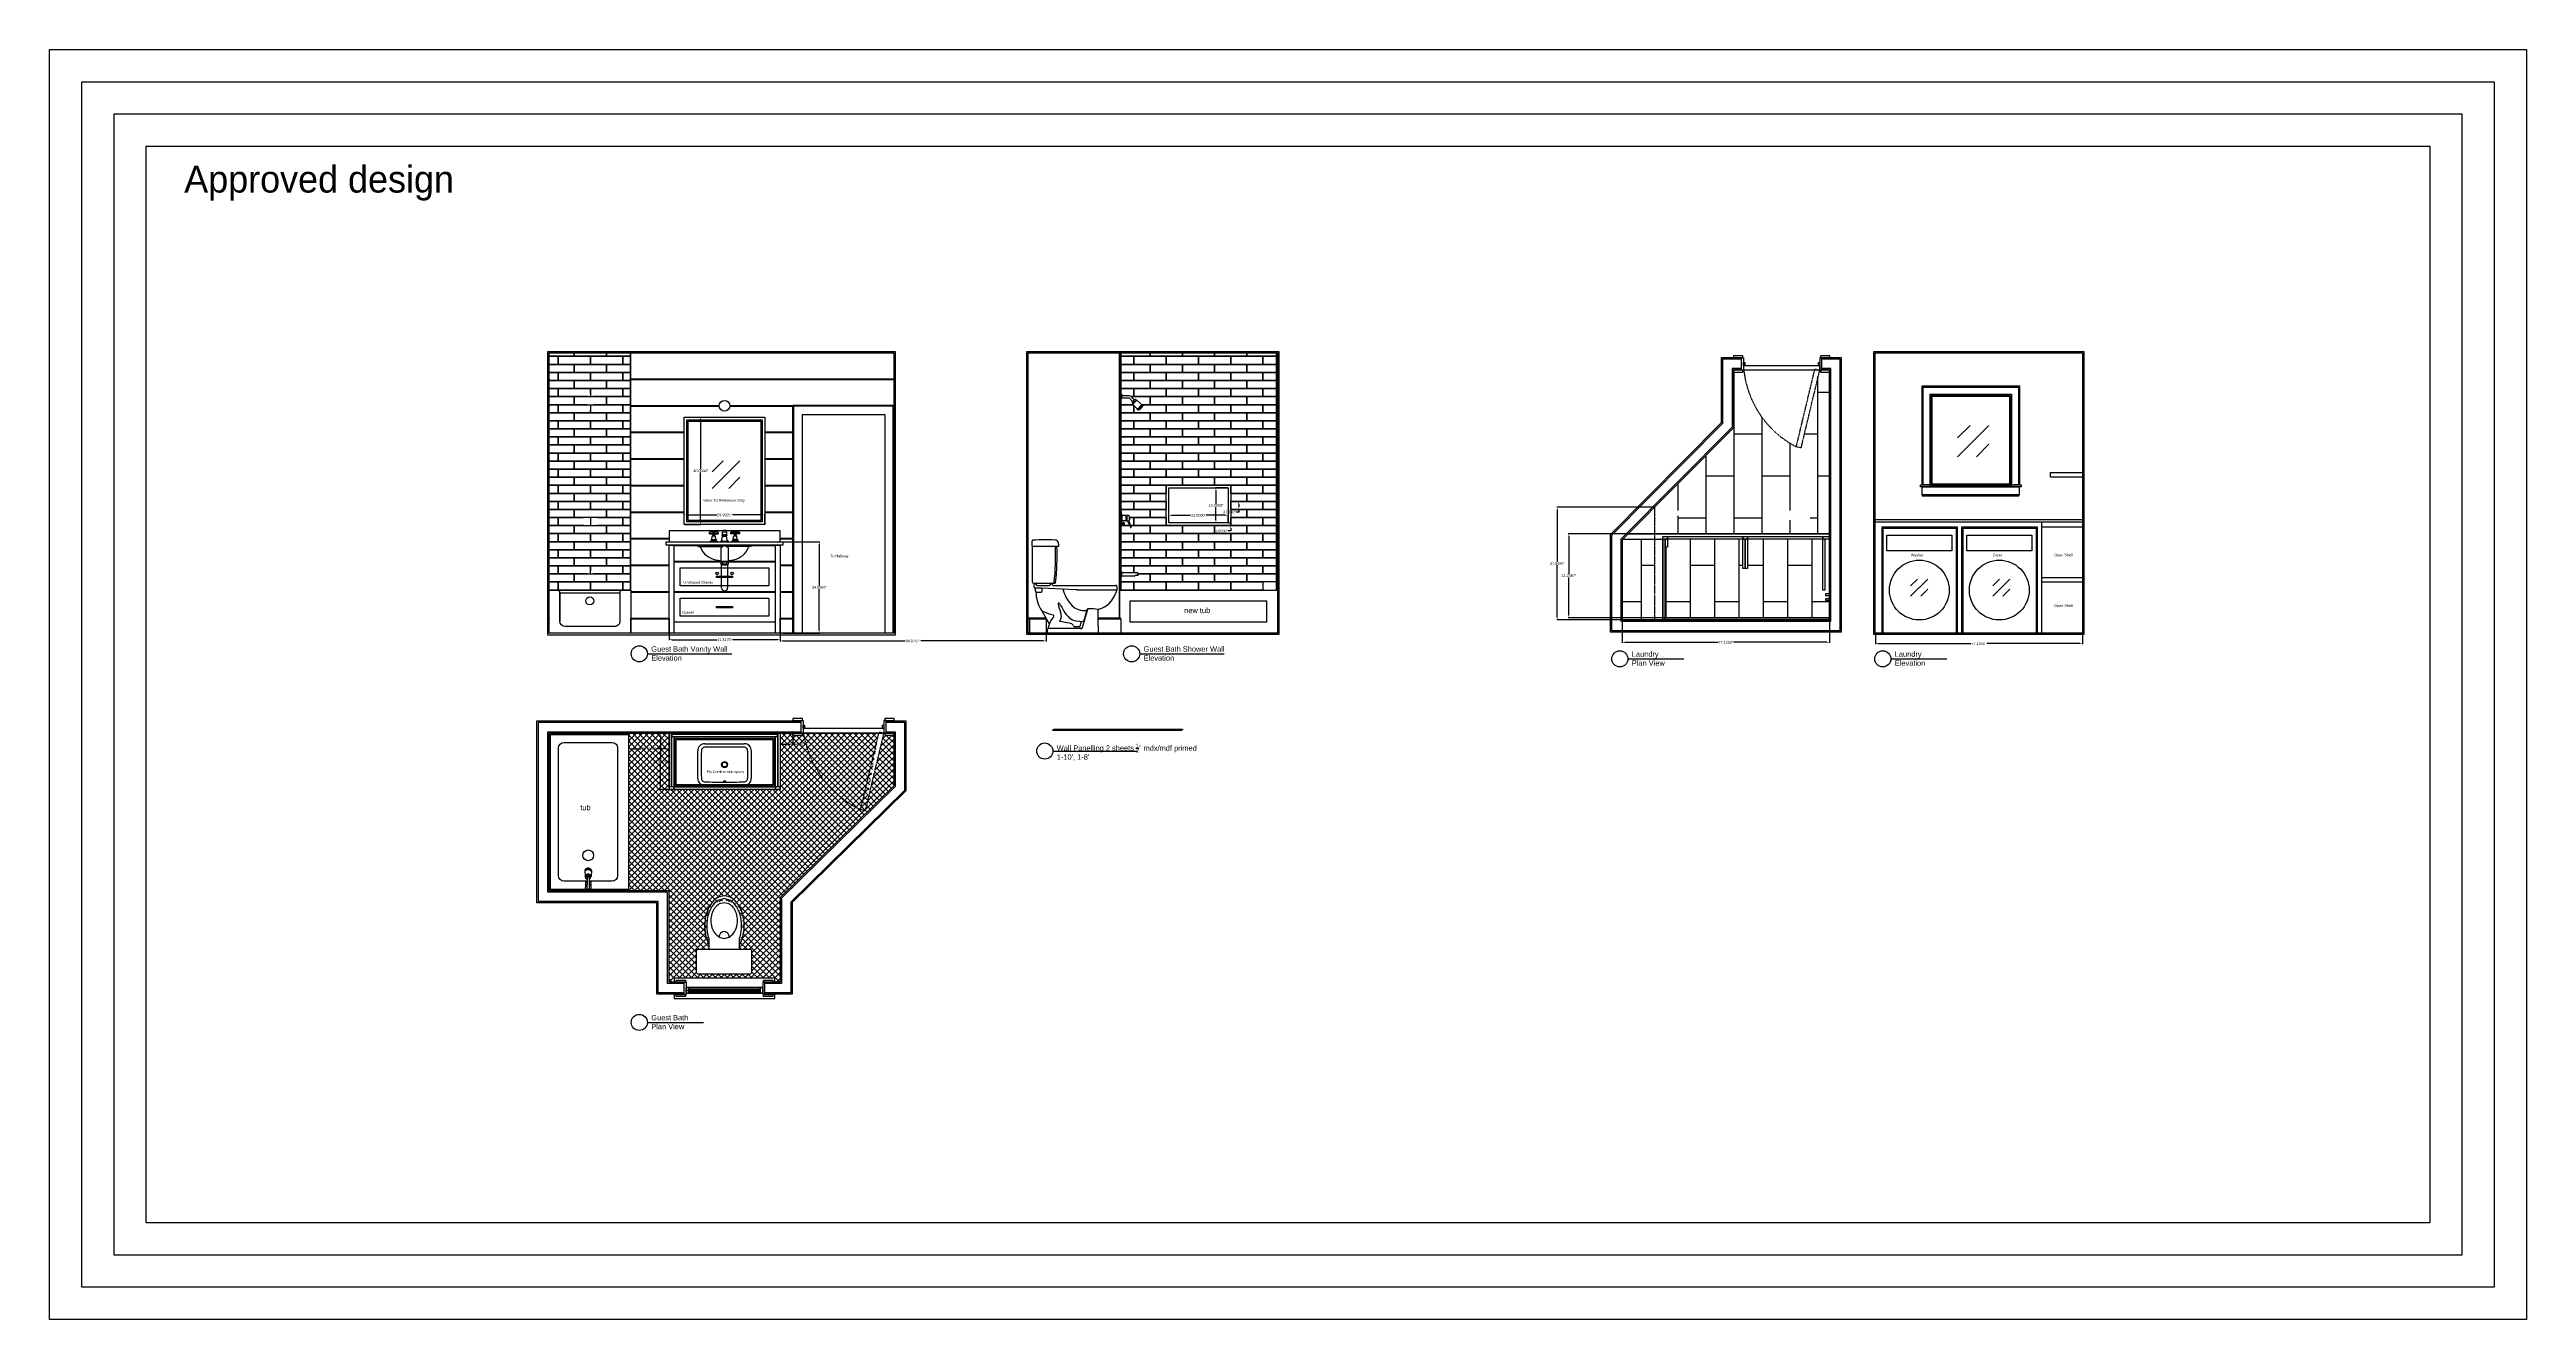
# Model space of a CAD drawing. Header units: inches. Extents: x -292 to 2932, y -132 to 3398.
# Drawn here: x -292 to 630, y -132 to 341 of the extents above; entities that cross this region are included whole.
import ezdxf

# ---------------------------------------------------------------- set-up
doc = ezdxf.new("R2010")
doc.units = ezdxf.units.IN
doc.header["$MEASUREMENT"] = 0
for name, pattern in [('CENTER', [2, 1.25, -0.25, 0.25, -0.25]), ('DASHDOT2', [0.5, 0.25, -0.125, 0, -0.125]), ('PHANTOM', [0.5, 0.25, -0.05, 0.05, -0.05, 0.05, -0.05])]:
    doc.linetypes.add(name, pattern=pattern)
for name, color, linetype in [('0Xlines', 3, 'Continuous'), ('ASHADE', 7, 'Continuous'), ('PKT DOOR UNIT', 210, 'Continuous')]:
    doc.layers.add(name, color=color, linetype=linetype)
doc.styles.add('Roman', font='Avenir Next.ttf', dxfattribs={"height": 1})
doc.dimstyles.get("Standard").update_dxf_attribs({"dimtxt": 0.7425, "dimasz": 0.9925, "dimexe": 0.18, "dimexo": 0.0625, "dimgap": 0.09, "dimtad": 0, "dimtih": 1, "dimtoh": 1, "dimdec": 4, "dimzin": 0, "dimdsep": 46, "dimtxsty": 'Roman', "dimcen": 0.09, "dimadec": 0, "dimazin": 0, "dimtfac": 1, "dimtdec": 4, "dimtofl": 0, "dimtmove": 0, "dimatfit": 3, "dimfxl": 1, "dimtolj": 1, "dimtzin": 0, "dimarcsym": 0})

# ---------------------------------------------------------------- blocks, each defined once
blk = doc.blocks.new('13132_3bfrt')
for p, q in [((-0.39, 2.96, 0), (2.83, 2.96, 0)), ((7.56, 3.52, -0.04), (10.79, 3.52, -0.04))]:
    blk.add_line(p, q)
at = {"extrusion": (3e-16, 1, 0), "elevation": 3.52}
blk.add_lwpolyline([(0.39, 0), (-2.83, 0)], close=True, dxfattribs=at)
blk.add_lwpolyline([(2.44, 0.14, 0.411411), (2.42, 0.16), (0.02, 0.16, 0.411411), (0, 0.14), (0, 0), (2.44, 0)], format="xyb", close=True)
blk.add_lwpolyline([(0.07, 0.16), (0.07, 0.2, -0.244173), (0.22, 0.34), (2.22, 0.34, -0.244173), (2.38, 0.2), (2.38, 0.16)], format="xyb")
for points, elevation in [([(0.63, 1.93, -0.129761), (0.7, 2), (1.77, 2, -0.129761), (1.84, 1.93)], 0), ([(0.73, 2), (0.75, 2.03), (0.75, 2.2, -0.261209), (0.77, 2.24), (0.78, 2.26), (0.78, 2.29), (0.79, 2.3), (0.85, 2.3), (0.85, 2.33), (0.86, 2.34), (1.61, 2.34), (1.62, 2.33), (1.62, 2.3), (1.68, 2.3), (1.69, 2.29), (1.69, 2.26), (1.7, 2.24, -0.261209), (1.72, 2.2), (1.72, 2.03), (1.74, 2)], 0), ([(0.79, 3.52), (0.79, 3.72, -0.274858), (0.81, 3.74), (1.63, 3.74, -0.274858), (1.65, 3.72), (1.65, 3.52)], 0), ([(6.51, 0.16), (3.92, 0.16), (3.86, 0.16, 0.408518), (3.84, 0.14), (3.84, 0), (6.59, 0), (6.59, 0.14, 0.408518), (6.56, 0.16), (6.51, 0.16), (6.51, 0.23, 0.325599), (6.34, 0.36), (6.26, 0.36)], -0.02), ([(4.58, 3.7), (4.58, 4.12, -0.31035), (4.61, 4.16), (5.81, 4.16, -0.31035), (5.84, 4.12), (5.84, 3.7)], -0.03), ([(8.58, 1.93, -0.129761), (8.65, 2), (8.69, 2), (8.7, 2.03), (8.7, 2.2, -0.261209), (8.72, 2.24), (8.73, 2.26), (8.73, 2.29), (8.74, 2.3), (8.8, 2.3), (8.8, 2.33), (8.81, 2.34), (9.56, 2.34), (9.58, 2.33), (9.58, 2.3), (9.63, 2.3), (9.64, 2.29), (9.64, 2.26), (9.65, 2.24, -0.261209), (9.68, 2.2), (9.68, 2.03), (9.69, 2), (9.72, 2, -0.129761), (9.79, 1.93)], -0.04), ([(8.74, 3.52), (8.74, 3.72, -0.274858), (8.76, 3.74), (9.58, 3.74, -0.274858), (9.6, 3.72), (9.6, 3.52)], -0.04)]:
    blk.add_lwpolyline(points, format="xyb", dxfattribs=dict(elevation=elevation))
for points, elevation in [([(5.97, 2.58), (5.95, 3.61, 0.323771), (5.87, 3.7), (4.55, 3.7, 0.323771), (4.48, 3.61), (4.46, 2.58)], -0.03), ([(8.18, 0.34, 0.244173), (8.02, 0.2), (8.02, 0.16), (7.97, 0.16, 0.411411), (7.95, 0.14), (7.95, 0), (10.4, 0), (10.4, 0.14, 0.411411), (10.38, 0.16), (10.33, 0.16), (10.33, 0.2, 0.244173), (10.17, 0.34), (10.1, 0.34), (8.25, 0.34)], -0.04)]:
    blk.add_lwpolyline(points, format="xyb", close=True, dxfattribs=dict(elevation=elevation))
at = {"elevation": -0.03}
blk.add_lwpolyline([(5.79, 2.22), (5.79, 2.23), (5.79, 2.23), (5.78, 2.23), (5.78, 2.23), (5.78, 2.24), (5.78, 2.24), (5.78, 2.24), (5.78, 2.24), (5.77, 2.24), (5.77, 2.25), (5.77, 2.25), (5.76, 2.25), (5.76, 2.25), (5.75, 2.25), (5.75, 2.26), (5.74, 2.26), (5.74, 2.26), (5.73, 2.26), (5.73, 2.26), (5.72, 2.27), (5.71, 2.27), (5.71, 2.27), (5.7, 2.27), (5.69, 2.27), (5.68, 2.28), (5.67, 2.28), (5.67, 2.28), (5.66, 2.28), (5.65, 2.28), (5.64, 2.28), (5.63, 2.29), (5.62, 2.29), (5.61, 2.29), (5.6, 2.29), (5.59, 2.29), (5.58, 2.29), (5.57, 2.3), (5.56, 2.3), (5.55, 2.3), (5.53, 2.3), (5.52, 2.3), (5.51, 2.3), (5.5, 2.3), (5.49, 2.3), (5.47, 2.3), (5.46, 2.31), (5.45, 2.31), (5.44, 2.31), (5.42, 2.31), (5.41, 2.31), (5.4, 2.31), (5.38, 2.31), (5.37, 2.31), (5.36, 2.31), (5.34, 2.31), (5.33, 2.31), (5.32, 2.31), (5.3, 2.31), (5.29, 2.31), (5.28, 2.31), (5.26, 2.31), (5.25, 2.31), (5.23, 2.31), (5.22, 2.31), (5.21, 2.31), (5.19, 2.31), (5.18, 2.31), (5.16, 2.31), (5.15, 2.31), (5.14, 2.31), (5.12, 2.31), (5.11, 2.31), (5.1, 2.31), (5.08, 2.31), (5.07, 2.31), (5.06, 2.31), (5.04, 2.31), (5.03, 2.31), (5.02, 2.31), (5, 2.31), (4.99, 2.31), (4.98, 2.31), (4.97, 2.3), (4.95, 2.3), (4.94, 2.3), (4.93, 2.3), (4.92, 2.3), (4.91, 2.3), (4.89, 2.3), (4.88, 2.3), (4.87, 2.3), (4.86, 2.29), (4.85, 2.29), (4.84, 2.29), (4.83, 2.29), (4.82, 2.29), (4.81, 2.29), (4.8, 2.28), (4.79, 2.28), (4.78, 2.28), (4.77, 2.28), (4.76, 2.28), (4.76, 2.28), (4.75, 2.27), (4.74, 2.27), (4.73, 2.27), (4.73, 2.27), (4.72, 2.27), (4.71, 2.26), (4.71, 2.26), (4.7, 2.26), (4.7, 2.26), (4.69, 2.26), (4.69, 2.25), (4.68, 2.25), (4.68, 2.25), (4.67, 2.25), (4.67, 2.25), (4.67, 2.24), (4.66, 2.24), (4.66, 2.24), (4.66, 2.24), (4.66, 2.24), (4.66, 2.23), (4.66, 2.23), (4.65, 2.23), (4.65, 2.23), (4.65, 2.22)], dxfattribs=at)
for points in [[(4.65, 2), (4.66, 2), (4.66, 1.99), (4.66, 1.98), (4.67, 1.98), (4.68, 1.97), (4.69, 1.96), (4.7, 1.96), (4.71, 1.95), (4.72, 1.95), (4.73, 1.94), (4.75, 1.94), (4.76, 1.93), (4.78, 1.92), (4.8, 1.92), (4.82, 1.91), (4.84, 1.91), (4.86, 1.91), (4.88, 1.9), (4.91, 1.9), (4.93, 1.89), (4.95, 1.89), (4.98, 1.89), (5, 1.89), (5.03, 1.88), (5.06, 1.88), (5.08, 1.88), (5.11, 1.88), (5.14, 1.88), (5.16, 1.88), (5.19, 1.88), (5.22, 1.88), (5.25, 1.88), (5.28, 1.88), (5.3, 1.88), (5.33, 1.88), (5.36, 1.88), (5.38, 1.88), (5.41, 1.88), (5.44, 1.89), (5.46, 1.89), (5.49, 1.89), (5.51, 1.89), (5.53, 1.9), (5.56, 1.9), (5.58, 1.91), (5.6, 1.91), (5.62, 1.91), (5.64, 1.92), (5.66, 1.92), (5.67, 1.93), (5.69, 1.93), (5.71, 1.94), (5.72, 1.95), (5.73, 1.95), (5.74, 1.96), (5.75, 1.96), (5.76, 1.97), (5.77, 1.98), (5.78, 1.98), (5.78, 1.99), (5.78, 2), (5.79, 2), (5.79, 2.01), (5.79, 2.01), (5.78, 2.02), (5.78, 2.03), (5.78, 2.03), (5.77, 2.04), (5.76, 2.05), (5.75, 2.05), (5.74, 2.06), (5.73, 2.07), (5.72, 2.07), (5.71, 2.08), (5.69, 2.08), (5.67, 2.09), (5.66, 2.09), (5.64, 2.1), (5.62, 2.1), (5.6, 2.11), (5.58, 2.11), (5.56, 2.12), (5.53, 2.12), (5.51, 2.12), (5.49, 2.13), (5.46, 2.13), (5.44, 2.13), (5.41, 2.13), (5.38, 2.14), (5.36, 2.14), (5.33, 2.14), (5.3, 2.14), (5.28, 2.14), (5.25, 2.14), (5.22, 2.14), (5.19, 2.14), (5.16, 2.14), (5.14, 2.14), (5.11, 2.14), (5.08, 2.14), (5.06, 2.14), (5.03, 2.13), (5, 2.13), (4.98, 2.13), (4.95, 2.13), (4.93, 2.12), (4.91, 2.12), (4.88, 2.12), (4.86, 2.11), (4.84, 2.11), (4.82, 2.1), (4.8, 2.1), (4.78, 2.09), (4.76, 2.09), (4.75, 2.08), (4.73, 2.08), (4.72, 2.07), (4.71, 2.07), (4.7, 2.06), (4.69, 2.05), (4.68, 2.05), (4.67, 2.04), (4.66, 2.04), (4.66, 2.03), (4.66, 2.02), (4.65, 2.02), (4.65, 2.01)], [(4.78, 1.99), (4.79, 1.99), (4.79, 1.98), (4.79, 1.98), (4.8, 1.98), (4.8, 1.97), (4.81, 1.97), (4.82, 1.97), (4.83, 1.96), (4.83, 1.96), (4.85, 1.96), (4.86, 1.95), (4.87, 1.95), (4.88, 1.95), (4.9, 1.94), (4.91, 1.94), (4.93, 1.94), (4.94, 1.94), (4.96, 1.94), (4.98, 1.93), (5, 1.93), (5.01, 1.93), (5.03, 1.93), (5.05, 1.93), (5.07, 1.93), (5.09, 1.92), (5.11, 1.92), (5.13, 1.92), (5.16, 1.92), (5.18, 1.92), (5.2, 1.92), (5.22, 1.92), (5.24, 1.92), (5.26, 1.92), (5.28, 1.92), (5.3, 1.92), (5.33, 1.92), (5.35, 1.92), (5.37, 1.92), (5.39, 1.92), (5.41, 1.93), (5.43, 1.93), (5.44, 1.93), (5.46, 1.93), (5.48, 1.93), (5.5, 1.93), (5.51, 1.94), (5.53, 1.94), (5.54, 1.94), (5.56, 1.94), (5.57, 1.94), (5.58, 1.95), (5.59, 1.95), (5.6, 1.95), (5.61, 1.96), (5.62, 1.96), (5.63, 1.96), (5.64, 1.97), (5.64, 1.97), (5.65, 1.97), (5.65, 1.98), (5.65, 1.98), (5.66, 1.98), (5.66, 1.99), (5.66, 1.99), (5.65, 1.99), (5.65, 2), (5.65, 2), (5.64, 2), (5.64, 2.01), (5.63, 2.01), (5.62, 2.01), (5.61, 2.02), (5.6, 2.02), (5.59, 2.02), (5.58, 2.02), (5.57, 2.03), (5.56, 2.03), (5.54, 2.03), (5.53, 2.04), (5.51, 2.04), (5.5, 2.04), (5.48, 2.04), (5.46, 2.04), (5.44, 2.05), (5.43, 2.05), (5.41, 2.05), (5.39, 2.05), (5.37, 2.05), (5.35, 2.05), (5.33, 2.05), (5.31, 2.06), (5.28, 2.06), (5.26, 2.06), (5.24, 2.06), (5.22, 2.06), (5.2, 2.06), (5.18, 2.06), (5.16, 2.06), (5.14, 2.06), (5.11, 2.06), (5.09, 2.06), (5.07, 2.05), (5.05, 2.05), (5.03, 2.05), (5.01, 2.05), (5, 2.05), (4.98, 2.05), (4.96, 2.05), (4.94, 2.04), (4.93, 2.04), (4.91, 2.04), (4.9, 2.04), (4.88, 2.04), (4.87, 2.03), (4.86, 2.03), (4.85, 2.03), (4.84, 2.02), (4.83, 2.02), (4.82, 2.02), (4.81, 2.02), (4.8, 2.01), (4.8, 2.01), (4.79, 2.01), (4.79, 2), (4.79, 2), (4.78, 2), (4.78, 1.99)]]:
    blk.add_lwpolyline(points, close=True, dxfattribs=at)
at = {"extrusion": (1.7e-15, 1, 0), "elevation": 2.96}
blk.add_lwpolyline([(-7.56, -0.04), (-10.79, -0.04)], close=True, dxfattribs=at)
at = {"layer": 'ASHADE'}
for points, elevation in [([(-0.39, 3.52, 0.26837), (-0.41, 3.5), (-0.41, 2.98, 0.26837), (-0.39, 2.96)], 0), ([(2.83, 2.96, 0.26837), (2.86, 2.98), (2.86, 3.5, 0.26837), (2.83, 3.52)], 0), ([(3.92, 0.16), (3.92, 0.23, -0.325599), (4.09, 0.36), (4.17, 0.36)], -0.02), ([(4.17, 0.36, 0.154358), (4.19, 0.43), (4.19, 0.64, -0.285733), (4.24, 0.7, 0.006432), (4.26, 0.72)], -0.02), ([(4.33, 2.41, -0.279885), (4.39, 2.56, 0.008471), (4.46, 2.58)], -0.03), ([(4.65, 2.13, -0.005042), (4.41, 2.15, -0.252099), (4.33, 2.22), (4.33, 2.41, 0.369665), (4.39, 2.36, 0.029581), (5.22, 2.33, 0.029581), (6.05, 2.36, 0.472284), (6.1, 2.41), (6.1, 2.22, -0.252099), (6.02, 2.15, -0.004787), (5.79, 2.13)], -0.03), ([(5.97, 2.58, 0.008471), (6.04, 2.56, -0.279885), (6.1, 2.41)], -0.03), ([(6.16, 0.72, 0.006432), (6.18, 0.7, -0.285733), (6.24, 0.64), (6.24, 0.43, 0.154358), (6.26, 0.36)], -0.02), ([(7.56, 3.52, 0.26837), (7.54, 3.5), (7.54, 2.98, 0.26837), (7.56, 2.96)], -0.04), ([(8.4, 0.79), (8.34, 0.79), (8.33, 0.78), (8.33, 0.72), (8.31, 0.7, 0.272136), (8.27, 0.64), (8.27, 0.37, -0.195114), (8.25, 0.34)], -0.04), ([(10.1, 0.34, -0.195114), (10.08, 0.37), (10.08, 0.64, 0.272136), (10.04, 0.7), (10.02, 0.72), (10.02, 0.78), (10.01, 0.79), (9.95, 0.79), (8.4, 0.79), (8.41, 0.8)], -0.04), ([(10.79, 2.96, 0.26837), (10.81, 2.98), (10.81, 3.5, 0.26837), (10.79, 3.52)], -0.04)]:
    blk.add_lwpolyline(points, format="xyb", dxfattribs=dict(at, elevation=elevation))
for points in [[(0.29, 0.34, 0.195114), (0.32, 0.37), (0.32, 0.64, -0.272136), (0.36, 0.7), (0.38, 0.72), (0.38, 0.78), (0.39, 0.79), (0.45, 0.79), (0.46, 0.8)], [(1.98, 0.8), (1.99, 0.79), (2.06, 0.79), (2.07, 0.78), (2.07, 0.72), (2.08, 0.7, -0.272136), (2.13, 0.64), (2.13, 0.37, 0.195114), (2.15, 0.34)]]:
    blk.add_lwpolyline(points, format="xyb", dxfattribs=at)
blk.add_lwpolyline([(0.45, 0.79), (1.99, 0.79)], dxfattribs=at)
at = {"layer": 'ASHADE', "extrusion": (-0.989432, 0.144996, 0)}
for points, elevation in [([(-0.86, 0), (-2, 0)], -0.34), ([(-2.01, -0.04), (-3.16, -0.04)], -8.21)]:
    blk.add_lwpolyline(points, dxfattribs=dict(at, elevation=elevation))
at = {"layer": 'ASHADE'}
for points, elevation in [([(0.95, 2.34), (0.95, 2.57), (0.92, 2.62), (0.92, 2.96)], 0), ([(0.95, 2.57), (1.52, 2.57)], 0), ([(1.03, 2.96), (1.03, 3.52)], 0), ([(1.43, 3.52), (1.43, 2.96)], 0), ([(1.52, 2.34), (1.52, 2.57), (1.54, 2.62)], 0), ([(4.65, 2.01), (4.65, 2.22)], -0.03), ([(10.33, 0.16), (8.02, 0.16)], -0.04), ([(8.69, 2), (9.69, 2)], -0.04), ([(8.9, 2.57), (8.87, 2.62), (8.87, 2.96)], -0.04), ([(8.89, 2.34), (8.9, 2.36), (8.9, 2.57), (9.47, 2.57), (9.5, 2.62)], -0.04), ([(8.99, 2.96), (8.99, 3.52)], -0.04), ([(9.38, 3.52), (9.38, 2.96)], -0.04), ([(9.49, 2.34), (9.47, 2.36), (9.47, 2.57)], -0.04), ([(9.95, 0.79), (9.93, 0.8)], -0.04)]:
    blk.add_lwpolyline(points, dxfattribs=dict(at, elevation=elevation))
at = {"layer": 'ASHADE', "extrusion": (-0.999996, -0.002746, 0)}
for points, elevation in [([(-2.62, 0), (-2.95, 0)], -1.55), ([(-2.59, -0.04), (-2.93, -0.04)], -9.5)]:
    blk.add_lwpolyline(points, dxfattribs=dict(at, elevation=elevation))
at = {"layer": 'ASHADE', "extrusion": (-0.99237, -0.123298, 0)}
for points, elevation in [([(-0.55, 0), (-1.69, 0)], -2.07), ([(0.43, -0.04), (-0.71, -0.04)], -9.96)]:
    blk.add_lwpolyline(points, dxfattribs=dict(at, elevation=elevation))
at = {"layer": 'ASHADE', "extrusion": (-0.989326, 0.145718, 0), "elevation": -4.11}
blk.add_lwpolyline([(-1.34, -0.02), (-2.77, -0.02)], dxfattribs=at)
at = {"layer": 'ASHADE', "extrusion": (-1, 0, 0), "elevation": -5.79}
blk.add_lwpolyline([(-2.01, -0.03), (-2.22, -0.03)], dxfattribs=at)
at = {"layer": 'ASHADE', "extrusion": (-0.989326, -0.145718, 0), "elevation": -6.2}
blk.add_lwpolyline([(0.18, -0.02), (-1.25, -0.02)], dxfattribs=at)
at = {"flags": 8}
for tag, p in [('MODELNUMBER', (0, 0)), ('TRADENAME', (0, 0)), ('PRODUCT', (0, 0)), ('MATERIAL', (0, -0.01))]:
    blk.add_attdef(tag, p, '', height=0.001, dxfattribs=at)
blk = doc.blocks.new('20000pln')
at = {"transparency": 33554687}
for p, q in [((-9.97, -5.13), (-9.97, 5.13)), ((-7.35, 7.75), (7.35, 7.75)), ((9.97, 5.13), (9.97, -5.13)), ((7.35, -7.75), (-7.35, -7.75))]:
    blk.add_line(p, q, dxfattribs=at)
for radius in [1.11, 0.875]:
    blk.add_circle((0, 0), radius, dxfattribs=at)
for centre, radius, start, end in [((-7.44, 5.22), 2.54, 88.07049, 181.92951), ((139.91, 0), 148.61, 178.05901, 181.94099), ((-7.24, 5.09), 1.36, 89.59608, 182.36927), ((-1.94, -303.45), 309.94, 89.64184, 90.97928), ((1.94, -303.45), 309.94, 89.02072, 90.35816), ((7.24, 5.09), 1.36, 357.63073, 90.40392), ((7.44, 5.22), 2.54, 358.071, 91.929), ((-139.91, 0), 148.61, 358.05901, 1.94099), ((-7.44, -5.22), 2.53, 178.00775, 271.97395), ((-7.25, -5.09), 1.36, 177.5878, 270.4249), ((-1.99, 295.61), 302.11, 269.00525, 270.37763), ((-0.38, -6.25), 0.0529, 128.1211, 235.96907), ((-0.19, -6.5), 0.365, 105.77789, 128.1211), ((-0.23, -6.03), 0.321, 235.96907, 261.31096), ((-0.01, -7.15), 1.04, 89.59375, 105.77789), ((-0.01, -4.97), 1.4, 258.92219, 270.61746), ((0.01, -7.15), 1.04, 74.22211, 90.40625), ((0.01, -4.97), 1.4, 269.38254, 281.07781), ((1.99, 295.52), 302.02, 269.62244, 270.99485), ((0.24, -6.03), 0.321, 278.68904, 304.03093), ((0.19, -6.5), 0.365, 51.8789, 74.22211), ((0.39, -6.25), 0.0529, 304.03093, 51.8789), ((7.24, -5.09), 1.36, 269.5751, 2.41219), ((7.44, -5.22), 2.53, 267.91148, 2.08852)]:
    blk.add_arc(centre, radius, start, end, dxfattribs=at)
at = {"layer": 'Defpoints', "transparency": 33554687}
for tag in ['MODELNUMBER', 'TRADENAME', 'PRODUCT', 'MATERIAL']:
    blk.add_attdef(tag, (0, 0.01), '', height=0.001, dxfattribs=at)
blk = doc.blocks.new('20000frt-2')
at = {"transparency": 33554508}
for p, q in [((-9.91, 0), (9.91, 0)), ((-9.97, -0.07), (-9.95, -0.31)), ((-9.75, -0.53), (-9.17, -0.64)), ((-9.75, -0.53), (-1.19, -0.54)), ((-1.46, -5.97), (-1.37, -7.1)), ((-1.33, -0.85), (-1.4, -5.97)), ((1.12, -7.33), (-1.12, -7.33)), ((9.75, -0.53), (1.18, -0.54)), ((1.33, -0.85), (1.4, -5.97)), ((1.46, -5.97), (1.36, -7.1)), ((9.75, -0.53), (9.17, -0.64)), ((9.97, -0.07), (9.95, -0.31))]:
    blk.add_line(p, q, dxfattribs=at)
for centre, radius, start, end in [((9.91, -0.07), 0.0669, 1.14075, 84.29134), ((-9.9, -0.07), 0.0684, 97.68339, 177.89715), ((-9.7, -0.29), 0.249, 184.99952, 259.71313), ((-9.21, -0.89), 0.251, 20.05109, 80.0354), ((-2.32, 1.68), 7.1, 200.48971, 231.34805), ((-1.53, 2.76), 8.44, 231.73276, 257.3678), ((-0.76, 5.66), 11.44, 256.78364, 265.32597), ((-1.71, -5.99), 0.25, 5.0152, 85.15673), ((0.2, -5.42), 1.69, 199.02886, 232.77423), ((-1.12, -7.08), 0.25, 185, 270.00007), ((-0.7, -2.14), 1.43, 102.60161, 115.88527), ((-1.3, 0.7), 1.25, 275.48189, 280.65858), ((-1.93, 3.57), 4.18, 281.75434, 287.64667), ((-1.15, -0.2), 0.555, 283.9883, 294.42096), ((-1.62, 0.77), 1.64, 295.08458, 308.59894), ((0, -5.66), 1.38, 233.2686, 306.73142), ((-0.92, 0.7), 1.14, 283.25269, 297.05988), ((-1.2, 0.37), 1.07, 304.97858, 319.65563), ((-0.4, -0.33), 0.0101, 21.36948, 95.46434), ((0.4, -0.33), 0.0101, 84.53566, 158.63052), ((1.2, 0.37), 1.07, 220.34437, 235.02142), ((0.92, 0.7), 1.14, 242.94012, 256.74731), ((1.61, 0.77), 1.64, 231.40106, 244.91542), ((1.92, 3.57), 4.18, 252.35333, 258.24566), ((-0.2, -5.42), 1.69, 307.22577, 340.97114), ((1.15, -0.2), 0.555, 245.57904, 256.0117), ((0.7, -2.14), 1.43, 64.11473, 77.39839), ((1.3, 0.7), 1.25, 259.34142, 264.51811), ((1.12, -7.08), 0.25, 270, 355), ((1.71, -5.99), 0.25, 94.84327, 174.9848), ((0.76, 5.66), 11.44, 274.67403, 283.21636), ((1.53, 2.76), 8.44, 282.6322, 308.26724), ((2.32, 1.68), 7.1, 308.65195, 339.51029), ((9.21, -0.89), 0.251, 99.9646, 159.94891), ((9.7, -0.29), 0.249, 280.28687, 355.00048)]:
    blk.add_arc(centre, radius, start, end, dxfattribs=at)
at = {"layer": 'Defpoints', "transparency": 33554508}
for tag in ['MODELNUMBER', 'TRADENAME', 'PRODUCT', 'MATERIAL']:
    blk.add_attdef(tag, (0, 0.01), '', height=0.001, dxfattribs=at)
blk = doc.blocks.new('A$C44022395')
at = {"transparency": 33554687}
for p, q in [((0, 0.688), (0, 0.504)), ((0.487, 0.708), (0.02, 0.708)), ((0.507, 0.504), (0.507, 0.688)), ((0.487, 0.484), (0.02, 0.484)), ((0.113, 0.484), (0.113, 0.389)), ((0.389, 0.484), (0.389, 0.391)), ((0.252, 0.385), (0.207, 0.373)), ((0.296, 0.373), (0.252, 0.385)), ((0.195, 0.04), (0.252, 0.024)), ((0.207, 0.073), (0.252, 0.062)), ((0.252, 0.062), (0.296, 0.073)), ((0.252, 0.024), (0.308, 0.04))]:
    blk.add_line(p, q, dxfattribs=at)
for centre, radius, start, end in [((0.02, 0.688), 0.02, 90, 180), ((0.487, 0.688), 0.02, 0, 90), ((0.02, 0.504), 0.02, 180, 270), ((0.487, 0.504), 0.02, 270, 0), ((0.478, 0.271), 0.407, 164.652, 180), ((0.478, 0.271), 0.407, 180, 195.348), ((0.366, 0.302), 0.291, 150.4483, 164.652), ((0.48, 0.271), 0.386, 165.1916, 180), ((0.48, 0.271), 0.386, 180, 194.8084), ((0.367, 0.301), 0.269, 161.3359, 165.1916), ((0.346, 0.223), 0.215, 162.7734, 180), ((0.3, 0.238), 0.166, 143.1832, 162.7734), ((0.27, 0.259), 0.13, 118.958, 143.1832), ((0.252, 0.369), 0.0451, 174.4043, 5.5957), ((0.233, 0.259), 0.13, 36.8168, 61.042), ((0.204, 0.238), 0.166, 17.2266, 36.8168), ((0.158, 0.223), 0.215, 0, 17.2266), ((0.134, 0.302), 0.291, 15.348, 28.5058), ((0.136, 0.301), 0.269, 14.8084, 19.6606), ((0.024, 0.271), 0.386, 0, 14.8084), ((0.024, 0.271), 0.386, 345.1916, 0), ((0.022, 0.271), 0.407, 0, 15.348), ((0.022, 0.271), 0.407, 344.652, 0), ((0.366, 0.24), 0.291, 195.348, 213.5296), ((0.367, 0.241), 0.269, 194.8084, 212.5477), ((0.295, 0.193), 0.206, 213.5296, 237.9903), ((0.346, 0.223), 0.215, 180, 197.2266), ((0.296, 0.196), 0.185, 212.5477, 237.0167), ((0.3, 0.209), 0.166, 197.2266, 216.8168), ((0.27, 0.187), 0.13, 216.8168, 241.042), ((0.25, 0.122), 0.122, 237.9903, 270), ((0.25, 0.122), 0.122, 270, 302.0097), ((0.233, 0.187), 0.13, 298.958, 323.1832), ((0.207, 0.196), 0.185, 302.9833, 327.4523), ((0.205, 0.193), 0.206, 302.0097, 326.4704), ((0.204, 0.209), 0.166, 323.1832, 342.7734), ((0.158, 0.223), 0.215, 342.7734, 0), ((0.136, 0.241), 0.269, 327.4523, 345.1916), ((0.134, 0.24), 0.291, 326.4704, 344.652)]:
    blk.add_arc(centre, radius, start, end, dxfattribs=at)
blk = doc.blocks.new('*D8')
at = {"color": 0, "lineweight": -2, "transparency": 16777216}
for p, q in [((-18.88, 157.75), (-5.18, 157.75)), ((-5.36, 156.76), (-5.36, 141.36)), ((-5.36, 124.74), (-5.36, 140.13)), ((-18.88, 123.75), (-5.18, 123.75))]:
    blk.add_line(p, q, dxfattribs=at)
at = {"color": 0, "transparency": 16777216}
for points in [[(-5.53, 156.76), (-5.2, 156.76), (-5.36, 157.75)], [(-5.53, 124.74), (-5.2, 124.74), (-5.36, 123.75)]]:
    blk.add_solid(points, dxfattribs=at)
at = {"layer": 'Defpoints', "color": 0, "transparency": 16777216}
for p in [(-18.94, 157.75), (-18.94, 123.75), (-5.36, 123.75)]:
    blk.add_point(p, dxfattribs=at)
at = {"color": 0, "transparency": 16777216, "insert": (-5.36, 140.75), "char_height": 1, "attachment_point": 5, "style": 'Roman'}
blk.add_mtext('\\A1;34.0000"', dxfattribs=at)
blk = doc.blocks.new('*D9')
at = {"color": 0, "lineweight": -2, "transparency": 16777216}
for p, q in [((-55.6, 164.19), (-55.6, 167.91)), ((-54.61, 167.73), (-43.51, 167.73)), ((-26.6, 167.73), (-37.69, 167.73)), ((-25.61, 164.19), (-25.61, 167.91))]:
    blk.add_line(p, q, dxfattribs=at)
at = {"color": 0, "transparency": 16777216}
for points in [[(-54.61, 167.89), (-54.61, 167.56), (-55.6, 167.73)], [(-26.6, 167.89), (-26.6, 167.56), (-25.61, 167.73)]]:
    blk.add_solid(points, dxfattribs=at)
at = {"layer": 'Defpoints', "color": 0, "transparency": 16777216}
for p in [(-25.61, 167.73), (-55.6, 164.13, -0.01), (-25.61, 164.13, -0.01)]:
    blk.add_point(p, dxfattribs=at)
at = {"color": 0, "transparency": 16777216, "insert": (-40.6, 167.73), "char_height": 1, "attachment_point": 5, "style": 'Roman'}
blk.add_mtext('\\A1;29.9925"', dxfattribs=at)
blk = doc.blocks.new('*D10')
at = {"color": 0, "lineweight": -2, "transparency": 16777216}
for p, q in [((-55.54, 204.13), (-49.3, 204.13)), ((-49.48, 203.14), (-49.48, 184.74)), ((-49.48, 165.12), (-49.48, 183.51)), ((-55.54, 164.13), (-49.3, 164.13))]:
    blk.add_line(p, q, dxfattribs=at)
at = {"color": 0, "transparency": 16777216}
for points in [[(-49.65, 203.14), (-49.32, 203.14), (-49.48, 204.13)], [(-49.65, 165.12), (-49.32, 165.12), (-49.48, 164.13)]]:
    blk.add_solid(points, dxfattribs=at)
at = {"layer": 'Defpoints', "color": 0, "transparency": 16777216}
for p in [(-55.6, 204.13, -0.01), (-49.48, 204.13), (-55.6, 164.13, -0.01)]:
    blk.add_point(p, dxfattribs=at)
at = {"color": 0, "transparency": 16777216, "insert": (-49.48, 184.13), "char_height": 1, "attachment_point": 5, "style": 'Roman'}
blk.add_mtext('\\A1;40.0044"', dxfattribs=at)
blk = doc.blocks.new('A$C40781420')
at = {"linetype": 'Continuous'}
for p, q in [((0, 0.676), (0, 0.712)), ((0, 0.671), (0, 0.398)), ((0.003, 0.673), (0.19, 0.673)), ((0.192, 0.673), (0.208, 0.673)), ((0.012, 0.386), (0.023, 0.386)), ((0.023, 0.386), (0.177, 0.386)), ((0.017, 0.354), (0.017, 0.379)), ((0.339, 0.335), (0.022, 0.349)), ((0.026, 0.347), (0.026, 0.349)), ((0.07, 0.347), (0.026, 0.347)), ((0.029, 0.316), (0.069, 0.316)), ((0.041, 0.369), (0.131, 0.369)), ((0.079, 0.326), (0.079, 0.337)), ((0.164, 0.369), (0.646, 0.369)), ((0.658, 0.333), (0.354, 0.333)), ((0.065, 0.189), (0.133, 0.07)), ((0.513, 0), (0.116, 0)), ((0.378, 0.034), (0.124, 0.034)), ((0.3, 0.073), (0.216, 0.088)), ((0.368, 0.049), (0.327, 0.049)), ((0.341, 0.095), (0.393, 0.09)), ((0.373, 0.052), (0.383, 0.088)), ((0.39, 0.043), (0.431, 0.186)), ((0.403, 0.175), (0.416, 0.175)), ((0.43, 0.187), (0.421, 0.177)), ((0.51, 0.109), (0.512, 0.176)), ((0.513, 0), (0.51, 0.109))]:
    blk.add_line(p, q, dxfattribs=at)
for centre, radius, start, end in [((0.006, 0.712), 0.0062, 91.4933, 182.6113), ((0.003, 0.676), 0.0025, 180, 270), ((0.003, 0.671), 0.0025, 90, 180), ((0.101, -0.622), 1.344, 86.7356, 94.0533), ((-1.82, 0.599), 2.002, 354.048, 2.0675), ((0.177, 0.692), 0.0278, 16.7219, 88.403), ((-1.815, 0.599), 2.008, 354.0535, 2.0975), ((-1.815, 0.599), 2.008, 2.0975, 2.1008), ((0.138, 0.676), 0.0695, 357.4066, 19.9838), ((0.012, 0.398), 0.012, 180, 270), ((0.023, 0.379), 0.0065, 357.5731, 186.7437), ((0.147, 0.38), 0.00557, 7.9882, 175.8253), ((0.177, 0.392), 0.006, 270, 354.0535), ((0.022, 0.354), 0.005, 180, 267.5), ((0.065, 0.336), 0.0409, 164.0001, 208.7742), ((0.322, 0.328), 0.293, 182.4709, 208.4948), ((0.042, 0.381), 0.0125, 189.9672, 266.0547), ((0.069, 0.326), 0.01, 270, 0), ((0.069, 0.337), 0.01, 0, 87.5), ((0.131, 0.379), 0.0107, 267.3041, 7.4657), ((0.164, 0.38), 0.0113, 174.2074, 271.3864), ((0.207, 0.226), 0.0064, 30, 198), ((0.562, 0.302), 0.37, 192.2584, 201.9391), ((1.057, 0.677), 0.956, 207.9867, 212.0133), ((0.512, 0.406), 0.281, 193.7359, 220.8288), ((0.398, 0.301), 0.126, 218.5782, 272.247), ((0.34, 0.302), 0.0331, 72.2543, 91.3308), ((0.353, 0.344), 0.0107, 250.6238, 271.3268), ((0.463, 0.371), 0.194, 286.31, 342.3541), ((0.647, 0.36), 0.00924, 15.4286, 97.0264), ((0.695, 0.302), 0.048, 142.8736, 168.465), ((0.596, 0.344), 0.0625, 350.5054, 16.9979), ((0.653, 0.334), 0.005, 322.8736, 350.5054), ((0.109, 0.213), 0.051, 208.4948, 243.8789), ((0.235, 0.469), 0.336, 243.8789, 257.5583), ((0.228, 0.002), 0.112, 161.5555, 180.8176), ((0.124, 0.036), 0.0025, 105.7222, 161.5555), ((0.123, 0.041), 0.0025, 285.7222, 348.5447), ((0.313, 0.002), 0.192, 139.5225, 168.5447), ((0.161, 0.133), 0.0085, 319.5225, 77.5583), ((0.158, 0.132), 0.069, 324.6063, 27.6807), ((0.216, 0.09), 0.0025, 144.6063, 260), ((0.417, 0.269), 0.198, 210, 229.3607), ((0.348, 0.179), 0.0845, 224.6343, 265), ((0.295, 0.049), 0.025, 14.0297, 80), ((0.327, 0.057), 0.008, 194.0297, 270), ((0.368, 0.054), 0.005, 270, 344), ((0.378, 0.046), 0.0125, 270, 344), ((0.381, 0.089), 0.0025, 344, 85), ((0.394, 0.097), 0.0075, 265, 337.5224), ((0.026, 0.24), 0.402, 338.8606, 350.6878), ((0.415, 0.183), 0.0075, 271.1235, 316.6131), ((0.434, 0.181), 0.0075, 90.8027, 127.232), ((0.44, -0.203), 0.391, 79.0808, 90.8027), ((0.521, 0.176), 0.0095, 113.3794, 178)]:
    blk.add_arc(centre, radius, start, end, dxfattribs=at)
blk = doc.blocks.new('*D14')
at = {"color": 0, "lineweight": -2, "transparency": 16777216}
for p, q in [((79.03, 129.19), (79.03, 120.65)), ((-19.94, 123.69), (-19.94, 120.65)), ((-18.95, 120.83), (26.64, 120.83)), ((78.04, 120.83), (32.45, 120.83))]:
    blk.add_line(p, q, dxfattribs=at)
at = {"color": 0, "transparency": 16777216}
for points in [[(-18.95, 120.99), (-18.95, 120.66), (-19.94, 120.83)], [(78.04, 120.99), (78.04, 120.66), (79.03, 120.83)]]:
    blk.add_solid(points, dxfattribs=at)
at = {"layer": 'Defpoints', "color": 0, "transparency": 16777216}
for p in [(79.03, 129.25), (-19.94, 123.75), (-19.94, 120.83)]:
    blk.add_point(p, dxfattribs=at)
at = {"color": 0, "transparency": 16777216, "insert": (29.54, 120.83), "char_height": 1, "attachment_point": 5, "style": 'Roman'}
blk.add_mtext('\\A1;98.9707"', dxfattribs=at)
blk = doc.blocks.new('*D15')
at = {"color": 0, "lineweight": -2, "transparency": 16777216}
for p, q in [((-76.39, 86.42), (-76.39, 80.47)), ((-61.26, 86.42), (-61.26, 80.47)), ((-75.39, 80.65), (-71.69, 80.65)), ((-62.25, 80.65), (-65.96, 80.65))]:
    blk.add_line(p, q, dxfattribs=at)
at = {"color": 0, "transparency": 16777216}
for points in [[(-75.39, 80.82), (-75.39, 80.49), (-76.39, 80.65)], [(-62.25, 80.82), (-62.25, 80.49), (-61.26, 80.65)]]:
    blk.add_solid(points, dxfattribs=at)
at = {"layer": 'Defpoints', "color": 0, "transparency": 16777216}
for p in [(-76.39, 86.49), (-61.26, 86.49), (-61.26, 80.65)]:
    blk.add_point(p, dxfattribs=at)
at = {"color": 0, "transparency": 16777216, "insert": (-68.82, 80.65), "char_height": 1, "attachment_point": 5, "style": 'Roman'}
blk.add_mtext('\\A1;15.1250"', dxfattribs=at)
blk = doc.blocks.new('*D30')
at = {"color": 0, "lineweight": -2, "transparency": 16777216}
for p, q in [((-61.32, 86.49), (-64.62, 86.49)), ((-64.44, 85.49), (-64.44, 76.62)), ((-64.44, 66.52), (-64.44, 75.39)), ((-61.32, 65.52), (-64.62, 65.52))]:
    blk.add_line(p, q, dxfattribs=at)
at = {"color": 0, "transparency": 16777216}
for points in [[(-64.61, 85.49), (-64.28, 85.49), (-64.44, 86.49)], [(-64.61, 66.52), (-64.28, 66.52), (-64.44, 65.52)]]:
    blk.add_solid(points, dxfattribs=at)
at = {"layer": 'Defpoints', "color": 0, "transparency": 16777216}
for p in [(-61.26, 86.49), (-64.44, 65.52), (-61.26, 65.52)]:
    blk.add_point(p, dxfattribs=at)
at = {"color": 0, "transparency": 16777216, "insert": (-64.44, 76.01), "char_height": 1, "attachment_point": 5, "style": 'Roman'}
blk.add_mtext('\\A1;20.9601"', dxfattribs=at)
blk = doc.blocks.new('*D31')
at = {"color": 0, "lineweight": -2, "transparency": 16777216}
for p, q in [((-19.94, 86.46), (-19.94, 82.21)), ((-15.14, 86.09), (-15.14, 82.21)), ((-18.95, 82.39), (-16.13, 82.39)), ((-15.14, 82.39), (-14.14, 82.39))]:
    blk.add_line(p, q, dxfattribs=at)
at = {"color": 0, "transparency": 16777216}
for points in [[(-18.95, 82.56), (-18.95, 82.23), (-19.94, 82.39)], [(-16.13, 82.56), (-16.13, 82.23), (-15.14, 82.39)]]:
    blk.add_solid(points, dxfattribs=at)
at = {"layer": 'Defpoints', "color": 0, "transparency": 16777216}
for p in [(-19.94, 86.52), (-15.14, 86.15), (-15.14, 82.39)]:
    blk.add_point(p, dxfattribs=at)
at = {"color": 0, "transparency": 16777216, "insert": (-11.64, 82.39), "char_height": 1, "attachment_point": 5, "style": 'Roman'}
blk.add_mtext('\\A1;4.8075"', dxfattribs=at)
blk = doc.blocks.new('*D35')
at = {"color": 0, "lineweight": -2, "transparency": 16777216}
for p, q in [((146.7, 177.75), (142.07, 177.75)), ((142.25, 176.76), (142.25, 171.86)), ((142.25, 165.74), (142.25, 170.63)), ((146.7, 164.75), (142.07, 164.75))]:
    blk.add_line(p, q, dxfattribs=at)
at = {"color": 0, "transparency": 16777216}
for points in [[(142.09, 176.76), (142.42, 176.76), (142.25, 177.75)], [(142.09, 165.74), (142.42, 165.74), (142.25, 164.75)]]:
    blk.add_solid(points, dxfattribs=at)
at = {"layer": 'Defpoints', "color": 0, "transparency": 16777216}
for p in [(142.25, 177.75), (146.76, 177.75), (146.76, 164.75)]:
    blk.add_point(p, dxfattribs=at)
at = {"color": 0, "transparency": 16777216, "insert": (142.25, 171.25), "char_height": 1, "attachment_point": 5, "style": 'Roman'}
blk.add_mtext('\\A1;13.0000"', dxfattribs=at)
blk = doc.blocks.new('*D36')
at = {"color": 0, "lineweight": -2, "transparency": 16777216}
for p, q in [((124.76, 164.81), (124.76, 167.74)), ((125.75, 167.56), (132.85, 167.56)), ((145.77, 167.56), (138.67, 167.56)), ((146.76, 164.81), (146.76, 167.74))]:
    blk.add_line(p, q, dxfattribs=at)
at = {"color": 0, "transparency": 16777216}
for points in [[(125.75, 167.72), (125.75, 167.39), (124.76, 167.56)], [(145.77, 167.72), (145.77, 167.39), (146.76, 167.56)]]:
    blk.add_solid(points, dxfattribs=at)
at = {"layer": 'Defpoints', "color": 0, "transparency": 16777216}
for p in [(124.76, 167.56), (124.76, 164.75), (146.76, 164.75)]:
    blk.add_point(p, dxfattribs=at)
at = {"color": 0, "transparency": 16777216, "insert": (135.76, 167.56), "char_height": 1, "attachment_point": 5, "style": 'Roman'}
blk.add_mtext('\\A1;22.0000"', dxfattribs=at)
blk = doc.blocks.new('*D37')
at = {"color": 0, "lineweight": -2, "transparency": 16777216}
for p, q in [((147.76, 165.74), (147.76, 166.73)), ((147.76, 161.76), (146.77, 161.76)), ((146.82, 164.75), (147.94, 164.75)), ((146.82, 163.75), (147.94, 163.75)), ((147.76, 162.76), (147.76, 161.76))]:
    blk.add_line(p, q, dxfattribs=at)
at = {"color": 0, "transparency": 16777216}
for points in [[(147.59, 165.74), (147.92, 165.74), (147.76, 164.75)], [(147.59, 162.76), (147.92, 162.76), (147.76, 163.75)]]:
    blk.add_solid(points, dxfattribs=at)
at = {"layer": 'Defpoints', "color": 0, "transparency": 16777216}
for p in [(146.76, 164.75), (146.76, 163.75), (147.76, 163.75)]:
    blk.add_point(p, dxfattribs=at)
at = {"color": 0, "transparency": 16777216, "insert": (144.31, 161.76), "char_height": 1, "attachment_point": 5, "style": 'Roman'}
blk.add_mtext('\\A1;1.0000"', dxfattribs=at)
blk = doc.blocks.new('*D38')
at = {"color": 0, "lineweight": -2, "transparency": 16777216}
for p, q in [((147.82, 172.75), (150.94, 172.75)), ((147.82, 169.75), (150.94, 169.75)), ((150.76, 168.76), (149.77, 168.76)), ((150.76, 171.76), (150.76, 170.74)), ((150.76, 169.75), (150.76, 168.76))]:
    blk.add_line(p, q, dxfattribs=at)
at = {"color": 0, "transparency": 16777216}
for points in [[(150.59, 171.76), (150.92, 171.76), (150.76, 172.75)], [(150.59, 170.74), (150.92, 170.74), (150.76, 169.75)]]:
    blk.add_solid(points, dxfattribs=at)
at = {"layer": 'Defpoints', "color": 0, "transparency": 16777216}
for p in [(147.76, 172.75), (147.76, 169.75), (150.76, 169.75)]:
    blk.add_point(p, dxfattribs=at)
at = {"color": 0, "transparency": 16777216, "insert": (147.26, 168.76), "char_height": 1, "attachment_point": 5, "style": 'Roman'}
blk.add_mtext('\\A1;3.0000"', dxfattribs=at)
blk = doc.blocks.new('*D51')
at = {"color": 0, "lineweight": -2, "transparency": 16777216}
for p, q in [((-61.26, 123.69), (-61.26, 121.09)), ((-60.27, 121.27), (-43.52, 121.27)), ((-20.94, 121.27), (-37.68, 121.27)), ((-19.94, 123.69), (-19.94, 121.09))]:
    blk.add_line(p, q, dxfattribs=at)
at = {"color": 0, "transparency": 16777216}
for points in [[(-60.27, 121.44), (-60.27, 121.1), (-61.26, 121.27)], [(-20.94, 121.44), (-20.94, 121.1), (-19.94, 121.27)]]:
    blk.add_solid(points, dxfattribs=at)
at = {"layer": 'Defpoints', "color": 0, "transparency": 16777216}
for p in [(-61.26, 123.75), (-19.94, 123.75), (-19.94, 121.27)]:
    blk.add_point(p, dxfattribs=at)
at = {"color": 0, "transparency": 16777216, "insert": (-40.6, 121.27), "char_height": 1, "attachment_point": 5, "style": 'Roman'}
blk.add_mtext('\\A1;41.3175"', dxfattribs=at)
blk = doc.blocks.new('*D52')
at = {"color": 0, "lineweight": -2, "transparency": 16777216}
for p, q in [((387.63, 123.69), (387.63, 119.65)), ((388.62, 119.83), (423.3, 119.83)), ((463.76, 119.83), (429.08, 119.83)), ((464.75, 123.69), (464.75, 119.65))]:
    blk.add_line(p, q, dxfattribs=at)
at = {"color": 0, "transparency": 16777216}
for points in [[(388.62, 120), (388.62, 119.67), (387.63, 119.83)], [(463.76, 120), (463.76, 119.67), (464.75, 119.83)]]:
    blk.add_solid(points, dxfattribs=at)
at = {"layer": 'Defpoints', "color": 0, "transparency": 16777216}
for p in [(387.63, 123.75), (464.75, 123.75), (464.75, 119.83)]:
    blk.add_point(p, dxfattribs=at)
at = {"color": 0, "transparency": 16777216, "insert": (426.19, 119.83), "char_height": 1, "attachment_point": 5, "style": 'Roman'}
blk.add_mtext('\\A1;77.1250"', dxfattribs=at)
blk = doc.blocks.new('*D53')
at = {"color": 0, "lineweight": -2, "transparency": 16777216}
for p, q in [((370.5, 160.71), (273.39, 160.71)), ((273.57, 159.72), (273.57, 145.7)), ((273.57, 130.45), (273.57, 144.47)), ((370.5, 129.46), (273.39, 129.46))]:
    blk.add_line(p, q, dxfattribs=at)
at = {"color": 0, "transparency": 16777216}
for points in [[(273.41, 159.72), (273.74, 159.72), (273.57, 160.71)], [(273.41, 130.45), (273.74, 130.45), (273.57, 129.46)]]:
    blk.add_solid(points, dxfattribs=at)
at = {"layer": 'Defpoints', "color": 0, "transparency": 16777216}
for p in [(370.56, 160.71), (273.57, 129.46), (370.56, 129.46)]:
    blk.add_point(p, dxfattribs=at)
at = {"color": 0, "transparency": 16777216, "insert": (273.57, 145.09), "char_height": 1, "attachment_point": 5, "style": 'Roman'}
blk.add_mtext('\\A1;31.2497"', dxfattribs=at)
blk = doc.blocks.new('*D54')
at = {"color": 0, "lineweight": -2, "transparency": 16777216}
for p, q in [((293.44, 128.65), (293.44, 120.14)), ((294.43, 120.32), (329.11, 120.32)), ((369.57, 120.32), (334.89, 120.32)), ((370.56, 128.65), (370.56, 120.14))]:
    blk.add_line(p, q, dxfattribs=at)
at = {"color": 0, "transparency": 16777216}
for points in [[(294.43, 120.49), (294.43, 120.16), (293.44, 120.32)], [(369.57, 120.49), (369.57, 120.16), (370.56, 120.32)]]:
    blk.add_solid(points, dxfattribs=at)
at = {"layer": 'Defpoints', "color": 0, "transparency": 16777216}
for p in [(293.44, 128.71), (370.56, 128.71), (370.56, 120.32)]:
    blk.add_point(p, dxfattribs=at)
at = {"color": 0, "transparency": 16777216, "insert": (332, 120.32), "char_height": 1, "attachment_point": 5, "style": 'Roman'}
blk.add_mtext('\\A1;77.1250"', dxfattribs=at)
blk = doc.blocks.new('*D55')
at = {"color": 0, "lineweight": -2, "transparency": 16777216}
for p, q in [((305.38, 170.55), (269.11, 170.55)), ((269.29, 169.56), (269.29, 150.25)), ((269.29, 129.7), (269.29, 149.02)), ((305.38, 128.71), (269.11, 128.71))]:
    blk.add_line(p, q, dxfattribs=at)
at = {"color": 0, "transparency": 16777216}
for points in [[(269.13, 169.56), (269.46, 169.56), (269.29, 170.55)], [(269.13, 129.7), (269.46, 129.7), (269.29, 128.71)]]:
    blk.add_solid(points, dxfattribs=at)
at = {"layer": 'Defpoints', "color": 0, "transparency": 16777216}
for p in [(305.44, 170.55), (269.29, 128.71), (305.44, 128.71)]:
    blk.add_point(p, dxfattribs=at)
at = {"color": 0, "transparency": 16777216, "insert": (269.29, 149.63), "char_height": 1, "attachment_point": 5, "style": 'Roman'}
blk.add_mtext('\\A1;41.8406"', dxfattribs=at)

msp = doc.modelspace()

# ---------------------------------------------------------------- hatches: boundary and pattern name
at = {"transparency": 33554457}
h = msp.add_hatch(dxfattribs=at)
h.set_pattern_fill('AR-BRSTD', color=256, scale=3.9, angle=90)
h.set_pattern_definition([(90, (137.444, 135.312), (-10.4013, 6e-16), []), (180, (137.444, 135.312), (-10.4013, -15.6), [10.4013, -10.4013])])
h.paths.add_polyline_path([(363.38891, 169.33799), (363.38891, 165.70723), (346.10988, 165.70723), (346.10988, 168.42539), (345.908, 168.42539), (339.9606, 160.71161), (370.56459, 160.71161), (370.56459, 220.83661), (367.18959, 220.83661), (367.18959, 221.58661), (366.83284, 221.58661), (359.91286, 192.6526), (358.21086, 193.05966, -0.250607747), (338.68959, 221.58661), (338.31459, 221.58661), (338.31459, 220.83661), (334.81459, 220.83661), (334.81459, 200.14911), (305.43959, 170.55224), (305.43959, 160.71161), (339.9606, 160.71161), (346.10988, 168.68722), (346.10988, 169.33799)])
h.paths.add_polyline_path([(321.5349, 169.33799), (321.5349, 167.42869), (312.35988, 167.42869), (312.35988, 169.33799)], flags=16)
at = {"transparency": 33554687}
h = msp.add_hatch(dxfattribs=at)
h.set_pattern_fill('GOST_GLASS', color=256, scale=3.3)
h.set_pattern_definition([(45, (-8514.241, -426.704), (28.00143, -3e-15), [16.5, -23.1]), (45, (-8507.24, -426.704), (28.00143, -3e-15), [6.6, -33]), (45, (-8514.241, -419.703), (28.00143, -3e-15), [6.6, -33])])
h.paths.add_polyline_path([(437.55713, 211.96066), (408.77258, 211.95733), (408.75477, 179.21736), (437.53949, 179.22068)])
h = msp.add_hatch(dxfattribs=at)
h.set_pattern_fill('GOST_GLASS', color=256, scale=2.9)
h.set_pattern_definition([(45, (-10577.153, -437.591), (24.607316, -3e-15), [14.5, -20.3]), (45, (-10571.001, -437.591), (24.607316, -3e-15), [5.8, -29]), (45, (-10577.153, -431.44), (24.607316, -3e-15), [5.8, -29])])
h.paths.add_polyline_path([(-27.92278, 199.69695), (-54.04778, 199.69695), (-54.04778, 166.69695), (-27.92278, 166.69695)])
at = {"transparency": 33554457}
h = msp.add_hatch(dxfattribs=at)
h.set_pattern_fill('AR-BRSTD', color=256, scale=3.4, angle=90)
h.set_pattern_definition([(90, (137.4435, 135.312), (-9.0678, 6e-16), []), (180, (137.444, 135.312), (-9.0678, -13.6), [9.0678, -9.0678])])
h.paths.add_polyline_path([(368.06459, 158.71161), (340.06459, 158.71161), (340.06459, 147.71161), (339.31459, 147.71161), (338.31459, 147.71161), (338.31459, 158.71161), (310.31459, 158.71161), (310.31459, 155.71161), (309.31459, 155.71161), (309.31459, 129.4619), (370.56459, 129.4619), (370.56459, 135.9866), (369.06459, 135.9866), (369.06459, 136.4866), (370.56459, 136.4866), (370.56459, 137.78045), (369.06459, 137.78045), (369.06459, 138.28045), (370.56459, 138.28045), (370.56459, 158.71161), (368.81459, 158.71161), (368.81459, 139.71161), (368.06459, 139.71161)])
h.paths.add_polyline_path([(305.43959, 158.71161), (293.68772, 158.71161), (293.43959, 158.46161), (293.43959, 128.71161), (305.43959, 128.71161)])
h = msp.add_hatch(dxfattribs=at)
h.set_pattern_fill('GOST_GLASS', color=256, scale=1.8)
h.set_pattern_definition([(45, (95.28, 0), (15.2735, -2e-15), [9, -12.6]), (45, (99.099, 0), (15.2735, -2e-15), [3.6, -18]), (45, (95.28, 3.818), (15.2735, -2e-15), [3.6, -18])])
h.paths.add_polyline_path([(415.12953, 139.74062, 1), (392.8774, 139.74062, 1)])
h.paths.add_polyline_path([(422.6274, 139.74062, 1), (444.87953, 139.74062, 1)])
h = msp.add_hatch(dxfattribs=at)
h.set_pattern_fill('ANSI37', color=256, scale=12.6)
h.set_pattern_definition([(45, (-124.1936, 3e-14), (-1.113693, 1.113693), []), (135, (-124.1936, 3e-14), (-1.113693, -1.113693), [])])
edge = h.paths.add_edge_path()
edge.add_line((22.36472, 66.83746), (22.36472, 85.77496))
edge.add_line((22.36472, 85.77496), (18.98972, 85.77496))
edge.add_line((18.98972, 85.77496), (18.98972, 86.52496))
edge.add_line((18.98972, 86.52496), (18.63296, 86.52496))
edge.add_line((18.63296, 86.52496), (11.71299, 57.59096))
edge.add_line((11.71299, 57.59096), (16.83361, 86.52496))
edge.add_arc((2.78666, 33548.54397), 33462.02195, 269.975947936, 270.024052064, ccw=False)
edge.add_line((-11.26028, 86.52496), (-11.63528, 86.52496))
edge.add_line((-11.63528, 86.52496), (-11.63528, 85.77496))
edge.add_line((-11.63528, 85.77496), (-15.13528, 85.77496))
edge.add_line((-15.13528, 85.77496), (-15.13528, 86.52496))
edge.add_line((-15.13528, 86.52496), (-19.94278, 86.52496))
edge.add_line((-19.94278, 86.52496), (-19.94278, 66.52496))
edge.add_line((-19.94278, 66.52496), (-19.94278, 65.52496))
edge.add_line((-19.94278, 65.52496), (-21.69278, 65.52496))
edge.add_line((-21.69278, 65.52496), (-59.38528, 65.52496))
edge.add_line((-59.38528, 65.52496), (-61.26028, 65.52496))
edge.add_line((-61.26028, 65.52496), (-61.26028, 66.52496))
edge.add_line((-61.26028, 66.52496), (-61.26028, 86.52496))
edge.add_line((-61.26028, 86.52496), (-76.38528, 86.52496))
edge.add_line((-76.38528, 86.52496), (-76.38528, 27.77496))
edge.add_line((-76.38528, 27.77496), (-61.26028, 27.77496))
edge.add_line((-61.26028, 27.77496), (-61.26028, -6.22504))
edge.add_line((-61.26028, -6.22504), (-59.35151, -6.22504))
edge.add_line((-59.35151, -6.22504), (-59.35151, -4.72504))
edge.add_line((-59.35151, -4.72504), (-21.85155, -4.72504))
edge.add_line((-21.85155, -4.72504), (-21.85155, -6.22504))
edge.add_line((-21.85155, -6.22504), (-19.94278, -6.22504))
edge.add_line((-19.94278, -6.22504), (-19.94278, 25.27496))
edge.add_line((-19.94278, 25.27496), (22.36472, 66.83746))
edge = h.paths.add_edge_path(flags=16)
edge.add_arc((-40.65177, 20.89559), 4.98459, 90, 122.01017722, ccw=False)
edge.add_arc((-40.65177, 20.89559), 4.98459, 57.99025427, 90, ccw=False)
edge.add_arc((-42.48538, 17.9623), 8.44382, 33.52962698, 57.99025427, ccw=False)
edge.add_arc((-45.39485, 16.0344), 11.93406, 15.34802099, 33.52962698, ccw=False)
edge.add_arc((-49.99758, 14.77109), 16.70702, 0, 15.34802099, ccw=False)
edge.add_arc((-49.99758, 14.77109), 16.70702, 344.65197901, 360, ccw=False)
edge.add_arc((-45.39485, 13.50778), 11.93406, 330.10034372, 344.65197901, ccw=False)
edge.add_line((-35.04921, 7.55886), (-35.04921, 6.00985))
edge.add_line((-35.04921, 6.00985), (-31.21813, 6.00985))
edge.add_arc((-31.21811, 5.18951), 0.82035, 0, 90.00102516, ccw=False)
edge.add_line((-30.39777, 5.18951), (-30.39777, -2.32742))
edge.add_arc((-31.21811, -2.32742), 0.82035, 270.00102518, 360, ccw=False)
edge.add_line((-31.2181, -3.14777), (-50.35818, -3.14777))
edge.add_arc((-50.3582, -2.32742), 0.82035, 180, 270.00102516, ccw=False)
edge.add_line((-51.17854, -2.32742), (-51.17854, 5.18951))
edge.add_arc((-50.3582, 5.18951), 0.82035, 90.00102516, 180, ccw=False)
edge.add_line((-50.35821, 6.00985), (-46.362, 6.00985))
edge.add_line((-46.362, 6.00985), (-46.362, 7.75016))
edge.add_arc((-35.90869, 13.50778), 11.93406, 195.34802099, 208.84571516, ccw=False)
edge.add_arc((-31.30596, 14.77109), 16.70702, 180, 195.34802099, ccw=False)
edge.add_arc((-31.30596, 14.77109), 16.70702, 164.65197901, 180, ccw=False)
edge.add_arc((-35.90869, 16.0344), 11.93406, 146.47037302, 164.65197901, ccw=False)
edge.add_arc((-38.81815, 17.9623), 8.44382, 122.01000045, 146.47037302, ccw=False)
edge = h.paths.add_edge_path(flags=0)
edge.add_arc((-41.48258, 15.23635), 5.32739, 299.19192652, 323.183151)
edge.add_arc((-42.68364, 16.1354), 6.82767, 323.183151, 342.77290759)
edge.add_arc((-44.57728, 16.72255), 8.81025, 342.77300866, 360)
edge.add_arc((-44.57728, 16.72255), 8.81025, 0, 17.22698411)
edge.add_arc((-42.68364, 17.30969), 6.82767, 17.22708308, 36.816849)
edge.add_arc((-41.48258, 18.20875), 5.32739, 36.81684899, 61.04199119)
edge.add_line((-38.90323, 22.87008), (-40.71996, 23.33921))
edge.add_line((-40.71996, 23.33921), (-42.5367, 22.87008))
edge.add_arc((-39.95734, 18.20875), 5.32739, 118.95800881, 143.18232048)
edge.add_arc((-38.75629, 17.30969), 6.82767, 143.18250297, 162.77335675)
edge.add_arc((-36.86265, 16.72255), 8.81025, 162.77335675, 180)
edge.add_arc((-36.86265, 16.72255), 8.81025, 180, 197.22691293)
edge.add_arc((-38.75629, 16.1354), 6.82767, 197.22699124, 216.816849)
edge.add_arc((-39.95734, 15.23635), 5.32739, 216.81684899, 240.67077608)
edge.add_arc((-40.72525, 10.75436), 1.84875, -5.23806907, 185.04390698, ccw=False)
h.paths.add_polyline_path([(-54.03502, 59.72184), (-37.78078, 59.72184)], flags=16)

# ---------------------------------------------------------------- linework, layer by layer
at = {"transparency": 33554562}
msp.add_line((-75.63528, 139.74756), (-75.63528, 227.99626), dxfattribs=at)
at = {"transparency": 33554541}
for p, q in [((-75.51028, 139.74756), (-75.51028, 227.99756)), ((106.8825, 227.99756), (106.8825, 139.74756)), ((164.6325, 227.99756), (164.6325, 139.74756)), ((106.8825, 169.18861), (106.8825, 164.30651)), ((107.10435, 167.9272), (107.10435, 168.82839)), ((107.10435, 165.14575), (107.10435, 167.9272)), ((107.20519, 167.83868), (107.20519, 167.47432)), ((107.20519, 167.47432), (107.20519, 165.4575)), ((108.70884, 167.47432), (107.20519, 167.47432)), ((108.783, 167.47432), (108.70884, 167.47432)), ((108.70884, 167.47432), (108.70884, 165.4575)), ((108.70884, 167.38356), (108.70884, 167.46423)), ((108.79304, 167.46897), (108.79304, 165.46285)), ((109.82856, 167.46445), (109.042, 167.46445)), ((109.042, 167.46445), (109.042, 167.30801)), ((109.042, 167.30801), (109.042, 165.62381)), ((109.9899, 167.3031), (109.9899, 167.26277)), ((109.9899, 167.26277), (109.9899, 165.64932)), ((109.9899, 167.26277), (110.02682, 167.26277)), ((106.8825, 164.30651), (106.8825, 163.74321)), ((107.10435, 165.08232), (107.10435, 165.14575)), ((107.10435, 165.08232), (107.10435, 164.83082)), ((107.10435, 164.83082), (107.10435, 164.30651)), ((107.10435, 164.30651), (107.10435, 164.14523)), ((107.10435, 164.14523), (107.10435, 164.12572)), ((107.20519, 165.4575), (107.20519, 165.23414)), ((108.70884, 165.4575), (107.20519, 165.4575)), ((107.23733, 164.7423), (107.23733, 164.66954)), ((107.23733, 164.66954), (107.23733, 164.30651)), ((107.58101, 164.66954), (107.23733, 164.66954)), ((107.23733, 164.30651), (107.23733, 164.23362)), ((107.58101, 164.30651), (107.23733, 164.30651)), ((107.50034, 164.66954), (107.50034, 164.30651)), ((107.74235, 164.88401), (107.74235, 164.09204)), ((107.74235, 164.87122), (107.74235, 164.83088)), ((107.74235, 164.83088), (107.74235, 164.14517)), ((107.74235, 164.14517), (107.74235, 164.10483)), ((108.783, 165.4575), (108.70884, 165.4575)), ((109.042, 165.62381), (109.042, 165.44763)), ((109.12, 165.44763), (109.042, 165.44763)), ((109.86219, 165.44763), (109.12, 165.44763)), ((109.29976, 165.33739), (110.41807, 163.13896)), ((109.83119, 165.34761), (110.71555, 163.28896)), ((109.9899, 165.64932), (110.02682, 165.64932)), ((109.9899, 165.64932), (109.9899, 165.60898)), ((-101.89565, 138.74756), (-79.57278, 138.74756)), ((106.8825, 146.82608), (106.8825, 145.29976)), ((106.8825, 144.5222), (106.8825, 145.29976)), ((106.8825, 144.5222), (106.8825, 145.29976)), ((107.08409, 146.65329), (107.08409, 146.4517)), ((107.08409, 146.4517), (107.08409, 144.89658)), ((107.08409, 144.69499), (107.08409, 144.89658)), ((107.17771, 146.28194), (107.17771, 145.07425)), ((107.28568, 146.25011), (112.80864, 146.25011)), ((107.28568, 145.09817), (112.24896, 145.09817)), ((112.24896, 145.29976), (112.42031, 145.29976)), ((112.24896, 145.29976), (112.24896, 145.09817)), ((112.42031, 145.29976), (113.22667, 145.29976)), ((112.42031, 145.29976), (112.42031, 145.15531)), ((112.45631, 145.13453), (112.42031, 145.15531)), ((113.19068, 145.13453), (112.45631, 145.13453)), ((112.67385, 145.24358), (112.67385, 145.13453)), ((112.97314, 145.24358), (112.97314, 145.13453)), ((113.22667, 145.29976), (113.22885, 145.29976)), ((113.22885, 145.29976), (113.33404, 145.29976)), ((-94.11843, 28.04676), (-89.23639, 28.02208)), ((-92.85591, 28.26223), (-93.7571, 28.26679)), ((-92.13531, 28.25859), (-92.85591, 28.26223)), ((-92.76688, 28.36263), (-92.40253, 28.36078)), ((-92.53571, 35.40023), (-92.44402, 33.16482)), ((-92.41097, 35.07712), (-92.36976, 35.59459)), ((-92.39492, 29.86441), (-92.40253, 28.36078)), ((-92.40253, 28.36078), (-91.99794, 28.35874)), ((-92.39455, 29.93857), (-92.39492, 29.86441)), ((-92.39492, 29.86441), (-91.78002, 29.8613)), ((-92.38915, 29.94859), (-91.77959, 29.9455)), ((-92.30417, 29.86395), (-92.38484, 29.86436)), ((-92.37939, 30.98407), (-92.38337, 30.19752)), ((-92.38337, 30.19752), (-92.22693, 30.19673)), ((-92.36976, 35.59459), (-92.37362, 35.59461)), ((-92.30767, 32.63601), (-92.30658, 32.85231)), ((-92.30658, 32.85231), (-92.30481, 33.20179)), ((-92.22693, 30.19673), (-91.77833, 30.19446)), ((-92.21723, 31.14459), (-92.1769, 31.14439)), ((-92.1769, 31.14439), (-92.17671, 31.1813)), ((-92.1769, 31.14439), (-91.77354, 31.14235)), ((-92.10805, 35.28382), (-92.14402, 35.80168)), ((-91.83601, 35.43915), (-91.7948, 35.95662)), ((-91.7948, 35.95662), (-91.7972, 35.95663)), ((-91.4874, 35.47683), (-91.52443, 36.00995)), ((-91.20447, 35.4754), (-91.16172, 36.01216)), ((-90.9733, 29.85722), (-90.37813, 29.85421)), ((-90.97288, 29.94142), (-90.38306, 29.93844)), ((-90.97162, 30.19038), (-90.54275, 30.18821)), ((-90.96682, 31.13827), (-90.56347, 31.13623)), ((-90.87175, 35.43428), (-90.90844, 35.96257)), ((-90.77058, 28.35253), (-90.38574, 28.35059)), ((-90.0745, 28.24817), (-90.63424, 28.251)), ((-90.59889, 35.30641), (-90.55768, 35.82388)), ((-90.56347, 31.13623), (-90.56328, 31.17315)), ((-90.56347, 31.13623), (-90.52313, 31.13603)), ((-90.54275, 30.18821), (-90.36658, 30.18732)), ((-90.41762, 32.62645), (-90.41656, 32.83584)), ((-90.41656, 32.83584), (-90.41476, 33.19223)), ((-90.37813, 29.85421), (-90.38574, 28.35059)), ((-90.38574, 28.35059), (-90.16238, 28.34946)), ((-90.37776, 29.92837), (-90.37813, 29.85421)), ((-90.36619, 30.26532), (-90.36658, 30.18732)), ((-90.36243, 31.0075), (-90.36619, 30.26532)), ((-90.30017, 35.12695), (-90.33614, 35.64481)), ((-90.33614, 35.64481), (-90.33264, 35.64479)), ((-90.16163, 35.38823), (-90.26994, 33.15647)), ((-89.05448, 28.24301), (-90.0745, 28.24817)), ((-89.23639, 28.02208), (-88.6731, 28.01923))]:
    msp.add_line(p, q, dxfattribs=at)
at = {"transparency": 33554687}
for p, q in [((334.81459, 220.83661), (334.81459, 221.58661)), ((367.18959, 221.58661), (367.18959, 220.83661)), ((334.81459, 220.83661), (338.17135, 220.83661)), ((367.18959, 220.83661), (370.56459, 220.83661)), ((405.19227, 175.08932), (405.19227, 175.15182)), ((438.16441, 178.21665), (438.16441, 178.21706)), ((440.93571, 175.08932), (440.93571, 175.15182)), ((-90.49997, 166.74756), (-90.49997, 163.74756)), ((449.62545, 163.24756), (449.62545, 164.99756)), ((72.7575, 129.24756), (72.3825, 129.24756)), ((106.7575, 129.24756), (106.3825, 129.24756)), ((72.7575, 128.99756), (72.7575, 128.93506)), ((72.7575, 128.93506), (72.8825, 128.93506)), ((72.8825, 128.93506), (72.8825, 123.74756)), ((106.7575, 128.99756), (106.7575, 128.93506)), ((106.7575, 128.93506), (106.8825, 128.93506)), ((106.8825, 128.93506), (106.8825, 123.74756)), ((-69.31248, 116.02167), (-37.83771, 116.02167)), ((113.88555, 116.02167), (145.36032, 116.02167)), ((295.55194, 114.12226), (316.40342, 114.12226)), ((393.40174, 114.12226), (414.25323, 114.12226)), ((-76.13528, 86.52496), (-61.26028, 86.52496)), ((-61.26028, 86.52496), (-61.26028, 65.52496)), ((-19.94278, 86.52496), (-19.94278, 85.27496)), ((-19.94278, 86.52496), (-19.94278, 65.52496)), ((-15.13528, 85.77496), (-15.13528, 86.52496)), ((-15.13528, 85.77496), (-11.77853, 85.77496)), ((18.98972, 86.52496), (18.98972, 85.77496)), ((18.98972, 85.77496), (22.36472, 85.77496)), ((22.86472, 86.52496), (19.48972, 86.52496)), ((81.5682, 79.82015), (113.04297, 79.82015)), ((-19.94278, 65.52496), (-61.26028, 65.52496)), ((-59.19778, 66.52496), (-59.51028, 66.52496)), ((-22.00528, 66.52496), (-21.69278, 66.52496)), ((-69.31248, -21.18938), (-48.46099, -21.18938))]:
    msp.add_line(p, q, dxfattribs=at)
at = {"linetype": 'DASHDOT2', "transparency": 33554521}
msp.add_line((305.43959, 170.55224), (305.43959, 128.71161), dxfattribs=at)
at = {"transparency": 33554554}
msp.add_line((295.67273, 160.71161), (370.56459, 160.71161), dxfattribs=at)
at = {"linetype": 'Continuous', "transparency": 33554541}
for p, q in [((106.8825, 146.82608), (106.9113, 146.82608)), ((106.8825, 144.5222), (106.9113, 144.5222))]:
    msp.add_line(p, q, dxfattribs=at)
at = {"linetype": 'CENTER', "transparency": 33554541}
for p in [(113.19068, 145.13453), (113.22667, 145.2993)]:
    msp.add_line(p, (113.22667, 145.15531), dxfattribs=at)
for p, q in [((-53.85151, -8.76059), (-27.35155, -8.76059)), ((-53.85151, -9.76059), (-27.35155, -9.76059))]:
    msp.add_line(p, q)
at = {"transparency": 33554687}
for points in [[(-106.38528, 228.49756), (22.86472, 228.49756), (22.86472, 122.99756), (-106.38528, 122.99756)], [(-106.38528, 228.49756), (22.86472, 228.49756), (22.86472, 122.99756), (-106.38528, 122.99756)], [(-105.88528, 227.99756), (22.36472, 227.99756), (22.36472, 123.74756), (-105.88528, 123.74756)], [(71.8825, 228.49756), (165.6325, 228.49756), (165.6325, 123.24756), (71.8825, 123.24756)], [(72.3825, 227.99756), (165.1325, 227.99756), (165.1325, 123.74756), (72.3825, 123.74756)], [(338.31459, 226.21161), (338.31459, 226.96161), (334.81459, 226.96161), (334.81459, 226.21161)], [(338.31459, 220.83661), (338.31459, 221.58661), (334.81459, 221.58661), (334.81459, 220.83661)], [(338.56459, 221.58661), (337.81459, 221.58661), (337.81459, 226.21161), (338.56459, 226.21161)], [(338.56459, 223.33661), (338.56459, 224.46161), (339.06459, 224.46161), (339.06459, 223.33661)], [(366.43959, 223.33661), (366.43959, 224.46161), (366.93959, 224.46161), (366.93959, 223.33661)], [(366.93959, 221.58661), (367.68959, 221.58661), (367.68959, 226.21161), (366.93959, 226.21161)], [(370.68959, 226.21161), (370.68959, 226.96161), (367.18959, 226.96161), (367.18959, 226.21161)], [(370.56459, 220.83661), (370.56459, 221.58661), (367.18959, 221.58661), (367.18959, 220.83661)], [(387.12545, 228.49756), (465.25045, 228.49756), (465.25045, 123.24756), (387.12545, 123.24756)], [(387.62545, 227.99756), (464.75045, 227.99756), (464.75045, 123.74756), (387.62545, 123.74756)], [(-15.13528, 208.62256), (22.36472, 208.62256), (22.36472, 123.74756), (-15.13528, 123.74756)], [(-11.63528, 205.12256), (18.98972, 205.12256), (18.98972, 123.74756), (-11.63528, 123.74756)], [(147.7575, 163.74756), (123.7575, 163.74756), (123.7575, 178.74756), (147.7575, 178.74756)], [(146.7575, 164.74756), (124.7575, 164.74756), (124.7575, 177.74756), (146.7575, 177.74756)], [(452.75045, 183.49756), (464.75045, 183.49756), (464.75045, 181.74756), (452.75045, 181.74756)], [(387.62545, 165.99756), (464.75045, 165.99756), (464.75045, 164.99756), (387.62545, 164.99756)], [(308.56459, 159.71161), (310.31459, 159.71161), (310.31459, 158.71161), (308.56459, 158.71161)], [(308.56459, 158.71161), (309.31459, 158.71161), (309.31459, 128.71161), (308.56459, 128.71161)], [(309.56459, 158.71161), (310.31459, 158.71161), (310.31459, 155.71161), (309.56459, 155.71161)], [(310.31459, 159.71161), (338.31459, 159.71161), (338.31459, 158.71161), (310.31459, 158.71161)], [(338.31459, 159.71161), (340.06459, 159.71161), (340.06459, 158.71161), (338.31459, 158.71161)], [(338.31459, 158.71161), (339.06459, 158.71161), (339.06459, 147.71161), (338.31459, 147.71161)], [(339.31459, 158.71161), (340.06459, 158.71161), (340.06459, 147.71161), (339.31459, 147.71161)], [(340.06459, 159.71161), (368.06459, 159.71161), (368.06459, 158.71161), (340.06459, 158.71161)], [(368.06459, 159.71161), (370.56459, 159.71161), (370.56459, 158.71161), (368.06459, 158.71161)], [(368.06459, 158.71161), (368.81459, 158.71161), (368.81459, 139.71161), (368.06459, 139.71161)], [(390.12545, 163.24756), (418.12545, 163.24756), (418.12545, 123.74756), (390.12545, 123.74756)], [(419.87545, 163.24756), (447.87545, 163.24756), (447.87545, 123.74756), (419.87545, 123.74756)], [(449.62545, 163.24756), (464.75045, 163.24756), (464.75045, 123.74756), (449.62545, 123.74756)], [(-75.51028, 123.74756), (-105.88528, 123.74756), (-105.88528, 139.74756), (-75.51028, 139.74756)], [(449.62545, 144.37256), (464.75045, 144.37256), (464.75045, 142.62256), (449.62545, 142.62256)], [(-75.51028, 129.24756), (-61.26028, 129.24756), (-61.26028, 123.74756), (-75.51028, 123.74756)], [(-19.94278, 129.24756), (-15.13528, 129.24756), (-15.13528, 123.74756), (-19.94278, 123.74756)], [(309.32671, 129.4619), (370.57671, 129.4619), (370.56459, 128.71161), (309.31459, 128.71161)], [(-75.51028, 128.99756), (-61.26028, 128.99756), (-61.26028, 128.93506), (-75.51028, 128.93506)], [(-19.94278, 128.99756), (-15.13528, 128.99756), (-15.13528, 128.93506), (-19.94278, 128.93506)], [(-59.19778, 66.52496), (-22.00528, 66.52496), (-22.00528, 84.52496), (-59.19778, 84.52496)], [(-58.69778, 67.02496), (-22.50528, 67.02496), (-22.50528, 84.02496), (-58.69778, 84.02496)], [(-54.85151, -10.85004), (-55.60151, -10.85004), (-55.60151, -6.22504), (-54.85151, -6.22504)], [(-26.35155, -10.85004), (-25.60155, -10.85004), (-25.60155, -6.22504), (-26.35155, -6.22504)]]:
    msp.add_lwpolyline(points, close=True, dxfattribs=at)
at = {"transparency": 33554541}
for points in [[(-105.88528, 226.74756), (-96.49997, 226.74756), (-96.49997, 227.99756)], [(-105.88528, 223.74756), (-102.49997, 223.74756), (-102.49997, 226.74756), (-105.88528, 226.74756)], [(-105.88528, 220.74756), (-96.49997, 220.74756), (-96.49997, 223.74756), (-105.88528, 223.74756)], [(-96.49997, 227.99756), (-96.49997, 226.74756), (-84.49997, 226.74756), (-84.49997, 227.99756)], [(-84.49997, 227.99756), (-84.49997, 226.74756), (-75.63528, 226.74756)], [(-75.63528, 223.74756), (-84.49997, 223.74756), (-84.49997, 220.74756), (-75.63528, 220.74756)], [(-75.63528, 226.74756), (-78.49997, 226.74756), (-78.49997, 223.74756), (-75.63528, 223.74756)], [(117.7575, 227.99756), (117.7575, 226.74756), (106.8825, 226.74756)], [(106.8825, 226.74756), (111.7575, 226.74756), (111.7575, 223.74756), (106.8825, 223.74756)], [(106.8825, 223.74756), (117.7575, 223.74756), (117.7575, 220.74756), (106.8825, 220.74756)], [(129.7575, 227.99756), (129.7575, 226.74756), (117.7575, 226.74756), (117.7575, 227.99756)], [(141.7575, 227.99756), (141.7575, 226.74756), (129.7575, 226.74756), (129.7575, 227.99756)], [(153.7575, 227.99756), (153.7575, 226.74756), (141.7575, 226.74756), (141.7575, 227.99756)], [(164.6325, 226.74756), (153.7575, 226.74756), (153.7575, 227.99756)], [(164.6325, 220.74756), (153.7575, 220.74756), (153.7575, 223.74756), (164.6325, 223.74756)], [(164.6325, 223.74756), (159.7575, 223.74756), (159.7575, 226.74756), (164.6325, 226.74756)], [(-105.88528, 217.74756), (-102.49997, 217.74756), (-102.49997, 220.74756), (-105.88528, 220.74756)], [(-105.88528, 214.74756), (-96.49997, 214.74756), (-96.49997, 217.74756), (-105.88528, 217.74756)], [(-105.88528, 211.74756), (-102.49997, 211.74756), (-102.49997, 214.74756), (-105.88528, 214.74756)], [(-90.49997, 212.63496), (-90.49997, 214.74756), (-102.49997, 214.74756), (-102.49997, 211.74756), (-89.61258, 211.74756)], [(-89.61258, 211.74756), (-78.49997, 211.74756), (-78.49997, 214.74756), (-90.49997, 214.74756), (-90.49997, 211.74756)], [(-77.04153, 217.74756), (-84.49997, 217.74756), (-84.49997, 214.74756), (-77.04153, 214.74756)], [(-75.63528, 220.74756), (-78.49997, 220.74756), (-78.49997, 217.74756), (-77.04153, 217.74756)], [(-77.04153, 214.74756), (-78.49997, 214.74756), (-78.49997, 211.74756), (-77.04153, 211.74756)], [(-75.63528, 217.74756), (-77.04153, 217.74756)], [(-77.04153, 217.74756), (-75.63528, 217.74756)], [(-75.63528, 214.74756), (-77.04153, 214.74756)], [(-77.04153, 214.74756), (-75.63528, 214.74756)], [(106.8825, 220.74756), (111.7575, 220.74756), (111.7575, 217.74756), (106.8825, 217.74756)], [(106.8825, 217.74756), (117.7575, 217.74756), (117.7575, 214.74756), (106.8825, 214.74756)], [(106.8825, 214.74756), (111.7575, 214.74756), (111.7575, 211.74756), (110.6213, 211.74756)], [(106.8825, 211.74756), (106.8825, 212.63496), (107.00351, 212.63496)], [(107.00351, 212.63496), (107.28586, 212.25176), (107.28586, 212.15092)], [(107.00351, 212.63496), (107.00351, 211.74756)], [(107.28586, 212.15092), (107.28586, 211.74756)], [(164.6325, 214.74756), (153.7575, 214.74756), (153.7575, 217.74756), (164.6325, 217.74756)], [(164.6325, 217.74756), (159.7575, 217.74756), (159.7575, 220.74756), (164.6325, 220.74756)], [(164.6325, 211.74756), (159.7575, 211.74756), (159.7575, 214.74756), (164.6325, 214.74756)], [(-105.88528, 208.74756), (-96.49997, 208.74756), (-96.49997, 211.74756), (-105.88528, 211.74756)], [(-105.88528, 205.74756), (-102.49997, 205.74756), (-102.49997, 208.74756), (-105.88528, 208.74756)], [(-105.88528, 202.74756), (-96.49997, 202.74756), (-96.49997, 205.74756), (-105.88528, 205.74756)], [(-91.63662, 208.74756), (-102.49997, 208.74756), (-102.49997, 205.74756), (-90.49997, 205.74756), (-90.49997, 206.70552)], [(-91.38737, 211.74756), (-96.49997, 211.74756), (-96.49997, 208.74756), (-89.36334, 208.74756)], [(-90.49997, 208.74756), (-90.49997, 205.74756), (-78.49997, 205.74756), (-78.49997, 208.74756), (-89.36334, 208.74756)], [(-89.36334, 208.74756), (-84.49997, 208.74756), (-84.49997, 211.74756), (-89.61258, 211.74756)], [(-77.04153, 211.74756), (-84.49997, 211.74756), (-84.49997, 208.74756), (-77.04153, 208.74756)], [(-77.04153, 205.74756), (-84.49997, 205.74756), (-84.49997, 202.74756), (-77.04153, 202.74756)], [(-77.04153, 208.74756), (-78.49997, 208.74756), (-78.49997, 205.74756), (-77.04153, 205.74756)], [(-75.63528, 211.74756), (-77.04153, 211.74756)], [(-77.04153, 211.74756), (-75.63528, 211.74756)], [(-75.63528, 208.74756), (-77.04153, 208.74756)], [(-77.04153, 208.74756), (-75.63528, 208.74756)], [(-75.63528, 205.74756), (-77.04153, 205.74756)], [(-77.04153, 205.74756), (-75.63528, 205.74756)], [(106.8825, 211.74756), (106.8825, 210.86016), (107.00351, 210.86016)], [(106.8825, 208.74756), (111.50154, 208.74756)], [(111.50154, 208.74756), (106.8825, 208.74756)], [(111.7575, 208.47109), (111.7575, 205.74756), (106.8825, 205.74756)], [(106.8825, 205.74756), (117.7575, 205.74756), (117.7575, 202.74756), (106.8825, 202.74756)], [(107.00351, 210.86016), (107.00351, 211.74756)], [(107.00351, 210.86016), (107.28586, 211.24336), (107.28586, 211.3442)], [(107.28586, 211.3442), (107.28586, 211.74756)], [(110.6213, 211.74756), (117.7575, 211.74756), (117.7575, 208.74756), (114.73218, 208.74756)], [(111.03714, 209.79125), (111.23882, 209.99293)], [(111.03714, 209.79125), (111.05731, 209.60974)], [(111.05731, 209.60974), (111.62488, 210.17731)], [(111.05731, 209.60974), (111.41691, 209.24947)], [(111.23882, 209.99293), (111.52404, 210.27815)], [(111.3195, 208.94419), (112.08875, 209.71344)], [(111.3195, 209.15206), (111.41691, 209.24947)], [(111.3195, 208.94419), (111.3195, 209.15206)], [(111.3195, 208.94419), (113.3589, 206.74138)], [(111.41691, 209.24947), (111.98482, 209.81738)], [(111.80926, 210.56337), (111.52404, 210.27815)], [(112.19246, 210.74489), (111.62488, 210.17731)], [(114.73218, 208.74756), (123.7575, 208.74756), (123.7575, 205.74756), (111.7575, 205.74756), (111.7575, 208.47109)], [(112.01095, 210.76505), (111.80926, 210.56337)], [(112.55272, 210.38529), (111.98482, 209.81738)], [(112.01095, 210.76505), (112.19246, 210.74489)], [(112.85801, 210.4827), (112.08875, 209.71344)], [(112.19246, 210.74489), (112.55272, 210.38529)], [(112.65014, 210.4827), (112.55272, 210.38529)], [(112.85801, 210.4827), (112.65014, 210.4827)], [(112.85801, 210.4827), (115.06082, 208.4433)], [(112.97448, 207.33535), (113.36782, 206.99659), (113.2405, 206.86927)], [(113.19529, 207.52493), (113.53405, 207.1316), (113.66137, 207.25892)], [(113.3589, 206.74138), (113.42401, 206.80649)], [(113.39535, 207.725), (113.78869, 207.38624), (113.66137, 207.25892)], [(113.42401, 206.80649), (114.20986, 207.59234)], [(113.46481, 206.76569), (113.42401, 206.80649)], [(113.46481, 206.76569), (113.56349, 206.86436)], [(113.56349, 206.86436), (114.25066, 207.55154)], [(113.56349, 206.86436), (113.89377, 207.03431), (113.99367, 207.13421)], [(113.63013, 207.96105), (113.96889, 207.56771), (114.09621, 207.69503)], [(113.83019, 208.16111), (114.22353, 207.82235), (114.09621, 207.69503)], [(113.99367, 207.13421), (114.33083, 207.47137)], [(114.01901, 207.10886), (113.99367, 207.13421)], [(114.01901, 207.10886), (114.35617, 207.44602)], [(114.01901, 207.10886), (114.18664, 207.22515), (114.39461, 207.40758)], [(114.0772, 208.40684), (114.41596, 208.01351), (114.54328, 208.14083)], [(114.9957, 208.37819), (114.20986, 207.59234)], [(114.93783, 208.23871), (114.25066, 207.55154)], [(114.27726, 208.60691), (114.6706, 208.26815), (114.54328, 208.14083)], [(114.66799, 207.80853), (114.33083, 207.47137)], [(114.69333, 207.78319), (114.35617, 207.44602)], [(114.69087, 207.78072), (114.57704, 207.61555), (114.39461, 207.40758)], [(114.46685, 208.82772), (114.80561, 208.43438), (114.93293, 208.5617)], [(114.93783, 208.23871), (114.76789, 207.90843), (114.66799, 207.80853)], [(114.69333, 207.78319), (114.66799, 207.80853)], [(115.03651, 208.33738), (114.93783, 208.23871)], [(115.06082, 208.4433), (114.9957, 208.37819)], [(115.03651, 208.33738), (114.9957, 208.37819)], [(164.6325, 208.74756), (153.7575, 208.74756), (153.7575, 211.74756), (164.6325, 211.74756)], [(164.6325, 202.74756), (153.7575, 202.74756), (153.7575, 205.74756), (164.6325, 205.74756)], [(164.6325, 205.74756), (159.7575, 205.74756), (159.7575, 208.74756), (164.6325, 208.74756)], [(-105.88528, 199.74756), (-102.49997, 199.74756), (-102.49997, 202.74756), (-105.88528, 202.74756)], [(-105.88528, 196.74756), (-96.49997, 196.74756), (-96.49997, 199.74756), (-105.88528, 199.74756)], [(-105.88528, 193.74756), (-102.49997, 193.74756), (-102.49997, 196.74756), (-105.88528, 196.74756)], [(-105.88528, 190.74756), (-96.49997, 190.74756), (-96.49997, 193.74756), (-105.88528, 193.74756)], [(-77.04153, 199.74756), (-84.49997, 199.74756), (-84.49997, 196.74756), (-77.04153, 196.74756)], [(-77.04153, 193.74756), (-84.49997, 193.74756), (-84.49997, 190.74756), (-77.04153, 190.74756)], [(-77.04153, 202.74756), (-78.49997, 202.74756), (-78.49997, 199.74756), (-77.04153, 199.74756)], [(-77.04153, 196.74756), (-78.49997, 196.74756), (-78.49997, 193.74756), (-77.04153, 193.74756)], [(-75.63528, 202.74756), (-77.04153, 202.74756)], [(-77.04153, 202.74756), (-75.63528, 202.74756)], [(-75.63528, 199.74756), (-77.04153, 199.74756)], [(-77.04153, 199.74756), (-75.63528, 199.74756)], [(-75.63528, 196.74756), (-77.04153, 196.74756)], [(-77.04153, 196.74756), (-75.63528, 196.74756)], [(-75.63528, 193.74756), (-77.04153, 193.74756)], [(-77.04153, 193.74756), (-75.63528, 193.74756)], [(106.8825, 202.74756), (111.7575, 202.74756), (111.7575, 199.74756), (106.8825, 199.74756)], [(106.8825, 199.74756), (117.7575, 199.74756), (117.7575, 196.74756), (106.8825, 196.74756)], [(106.8825, 196.74756), (111.7575, 196.74756), (111.7575, 193.74756), (106.8825, 193.74756)], [(106.8825, 193.74756), (117.7575, 193.74756), (117.7575, 190.74756), (106.8825, 190.74756)], [(164.6325, 196.74756), (153.7575, 196.74756), (153.7575, 199.74756), (164.6325, 199.74756)], [(164.6325, 190.74756), (153.7575, 190.74756), (153.7575, 193.74756), (164.6325, 193.74756)], [(164.6325, 199.74756), (159.7575, 199.74756), (159.7575, 202.74756), (164.6325, 202.74756)], [(164.6325, 193.74756), (159.7575, 193.74756), (159.7575, 196.74756), (164.6325, 196.74756)], [(-105.88528, 187.74756), (-102.49997, 187.74756), (-102.49997, 190.74756), (-105.88528, 190.74756)], [(-105.88528, 184.74756), (-96.49997, 184.74756), (-96.49997, 187.74756), (-105.88528, 187.74756)], [(-105.88528, 181.74756), (-102.49997, 181.74756), (-102.49997, 184.74756), (-105.88528, 184.74756)], [(-77.04153, 187.74756), (-84.49997, 187.74756), (-84.49997, 184.74756), (-77.04153, 184.74756)], [(-77.04153, 190.74756), (-78.49997, 190.74756), (-78.49997, 187.74756), (-77.04153, 187.74756)], [(-77.04153, 184.74756), (-78.49997, 184.74756), (-78.49997, 181.74756), (-77.04153, 181.74756)], [(-75.63528, 190.74756), (-77.04153, 190.74756)], [(-77.04153, 190.74756), (-75.63528, 190.74756)], [(-75.63528, 187.74756), (-77.04153, 187.74756)], [(-77.04153, 187.74756), (-75.63528, 187.74756)], [(-75.63528, 184.74756), (-77.04153, 184.74756)], [(-77.04153, 184.74756), (-75.63528, 184.74756)], [(106.8825, 190.74756), (111.7575, 190.74756), (111.7575, 187.74756), (106.8825, 187.74756)], [(106.8825, 187.74756), (117.7575, 187.74756), (117.7575, 184.74756), (106.8825, 184.74756)], [(106.8825, 184.74756), (111.7575, 184.74756), (111.7575, 181.74756), (106.8825, 181.74756)], [(164.6325, 184.74756), (153.7575, 184.74756), (153.7575, 187.74756), (164.6325, 187.74756)], [(164.6325, 187.74756), (159.7575, 187.74756), (159.7575, 190.74756), (164.6325, 190.74756)], [(164.6325, 181.74756), (159.7575, 181.74756), (159.7575, 184.74756), (164.6325, 184.74756)], [(-105.88528, 178.74756), (-96.49997, 178.74756), (-96.49997, 181.74756), (-105.88528, 181.74756)], [(-105.88528, 175.74756), (-102.49997, 175.74756), (-102.49997, 178.74756), (-105.88528, 178.74756)], [(-105.88528, 172.74756), (-96.49997, 172.74756), (-96.49997, 175.74756), (-105.88528, 175.74756)], [(-77.04153, 181.74756), (-84.49997, 181.74756), (-84.49997, 178.74756), (-77.04153, 178.74756)], [(-77.04153, 175.74756), (-84.49997, 175.74756), (-84.49997, 172.74756), (-77.04153, 172.74756)], [(-77.04153, 178.74756), (-78.49997, 178.74756), (-78.49997, 175.74756), (-77.04153, 175.74756)], [(-75.63528, 181.74756), (-77.04153, 181.74756)], [(-77.04153, 181.74756), (-75.63528, 181.74756)], [(-75.63528, 178.74756), (-77.04153, 178.74756)], [(-77.04153, 178.74756), (-75.63528, 178.74756)], [(-75.63528, 175.74756), (-77.04153, 175.74756)], [(-77.04153, 175.74756), (-75.63528, 175.74756)], [(106.8825, 181.74756), (117.7575, 181.74756), (117.7575, 178.74756), (106.8825, 178.74756)], [(106.8825, 178.74756), (111.7575, 178.74756), (111.7575, 175.74756), (106.8825, 175.74756)], [(106.8825, 175.74756), (117.7575, 175.74756), (117.7575, 172.74756), (106.8825, 172.74756)], [(123.7575, 172.74756), (117.7575, 172.74756), (117.7575, 175.74756), (123.7575, 175.74756)], [(123.7575, 175.74756), (123.7575, 178.74756), (135.7575, 178.74756)], [(135.7575, 178.74756), (147.7575, 178.74756), (147.7575, 175.74756)], [(147.7575, 175.74756), (153.7575, 175.74756), (153.7575, 172.74756), (147.7575, 172.74756)], [(164.6325, 178.74756), (153.7575, 178.74756), (153.7575, 181.74756), (164.6325, 181.74756)], [(164.6325, 172.74756), (153.7575, 172.74756), (153.7575, 175.74756), (164.6325, 175.74756)], [(164.6325, 175.74756), (159.7575, 175.74756), (159.7575, 178.74756), (164.6325, 178.74756)], [(-105.88528, 169.74756), (-102.49997, 169.74756), (-102.49997, 172.74756), (-105.88528, 172.74756)], [(-105.88528, 166.74756), (-96.49997, 166.74756), (-96.49997, 169.74756), (-105.88528, 169.74756)], [(-105.88528, 163.74756), (-102.49997, 163.74756), (-102.49997, 166.74756), (-105.88528, 166.74756)], [(-87.80528, 166.74756), (-102.49997, 166.74756), (-102.49997, 163.74756), (-87.99997, 163.74756)], [(-87.80528, 166.74756), (-84.49997, 166.74756), (-84.49997, 169.74756), (-96.49997, 169.74756), (-96.49997, 166.74756), (-93.19467, 166.74756)], [(-87.99997, 163.74756), (-78.49997, 163.74756), (-78.49997, 166.74756), (-87.80528, 166.74756)], [(-77.04153, 169.74756), (-84.49997, 169.74756), (-84.49997, 166.74756), (-77.04153, 166.74756)], [(-77.04153, 172.74756), (-78.49997, 172.74756), (-78.49997, 169.74756), (-77.04153, 169.74756)], [(-77.04153, 166.74756), (-78.49997, 166.74756), (-78.49997, 163.74756), (-77.04153, 163.74756)], [(-75.63528, 172.74756), (-77.04153, 172.74756)], [(-77.04153, 172.74756), (-75.63528, 172.74756)], [(-75.63528, 169.74756), (-77.04153, 169.74756)], [(-77.04153, 169.74756), (-75.63528, 169.74756)], [(-75.63528, 166.74756), (-77.04153, 166.74756)], [(-77.04153, 166.74756), (-75.63528, 166.74756)], [(106.8825, 172.74756), (111.7575, 172.74756), (111.7575, 169.74756), (106.8825, 169.74756)], [(106.8825, 169.74756), (117.7575, 169.74756), (117.7575, 166.74756), (110.24479, 166.74756)], [(110.24479, 166.74756), (111.7575, 166.74756), (111.7575, 163.74756), (110.51854, 163.74756)], [(123.7575, 166.74756), (117.7575, 166.74756), (117.7575, 169.74756), (123.7575, 169.74756)], [(123.7575, 169.74756), (123.7575, 172.74756)], [(135.7575, 163.74756), (123.7575, 163.74756), (123.7575, 166.74756)], [(147.7575, 166.74756), (147.7575, 163.74756), (135.7575, 163.74756)], [(147.7575, 172.74756), (147.7575, 169.74756)], [(147.7575, 169.74756), (153.7575, 169.74756), (153.7575, 166.74756), (147.7575, 166.74756)], [(164.6325, 166.74756), (153.7575, 166.74756), (153.7575, 169.74756), (164.6325, 169.74756)], [(164.6325, 169.74756), (159.7575, 169.74756), (159.7575, 172.74756), (164.6325, 172.74756)], [(164.6325, 163.74756), (159.7575, 163.74756), (159.7575, 166.74756), (164.6325, 166.74756)], [(-105.88528, 160.74756), (-96.49997, 160.74756), (-96.49997, 163.74756), (-105.88528, 163.74756)], [(-105.88528, 157.74756), (-102.49997, 157.74756), (-102.49997, 160.74756), (-105.88528, 160.74756)], [(-105.88528, 154.74756), (-96.49997, 154.74756), (-96.49997, 157.74756), (-105.88528, 157.74756)], [(-92.99997, 163.74756), (-96.49997, 163.74756), (-96.49997, 160.74756), (-84.49997, 160.74756), (-84.49997, 163.74756), (-87.99997, 163.74756)], [(-77.04153, 163.74756), (-84.49997, 163.74756), (-84.49997, 160.74756), (-77.04153, 160.74756)], [(-77.04153, 157.74756), (-84.49997, 157.74756), (-84.49997, 154.74756), (-77.04153, 154.74756)], [(-77.04153, 160.74756), (-78.49997, 160.74756), (-78.49997, 157.74756), (-77.04153, 157.74756)], [(-75.63528, 163.74756), (-77.04153, 163.74756)], [(-77.04153, 163.74756), (-75.63528, 163.74756)], [(-75.63528, 160.74756), (-77.04153, 160.74756)], [(-77.04153, 160.74756), (-75.63528, 160.74756)], [(-75.63528, 157.74756), (-77.04153, 157.74756)], [(-77.04153, 157.74756), (-75.63528, 157.74756)], [(106.8825, 163.74756), (110.10848, 163.74756)], [(110.10848, 163.74756), (106.8825, 163.74756)], [(110.51854, 163.74756), (117.7575, 163.74756), (117.7575, 160.74756), (106.8825, 160.74756)], [(106.8825, 160.74756), (111.7575, 160.74756), (111.7575, 157.74756), (106.8825, 157.74756)], [(106.8825, 157.74756), (117.7575, 157.74756), (117.7575, 154.74756), (106.8825, 154.74756)], [(164.6325, 160.74756), (153.7575, 160.74756), (153.7575, 163.74756), (164.6325, 163.74756)], [(164.6325, 154.74756), (153.7575, 154.74756), (153.7575, 157.74756), (164.6325, 157.74756)], [(164.6325, 157.74756), (159.7575, 157.74756), (159.7575, 160.74756), (164.6325, 160.74756)], [(-105.88528, 151.74756), (-102.49997, 151.74756), (-102.49997, 154.74756), (-105.88528, 154.74756)], [(-105.88528, 148.74756), (-96.49997, 148.74756), (-96.49997, 151.74756), (-105.88528, 151.74756)], [(-105.88528, 145.74756), (-102.49997, 145.74756), (-102.49997, 148.74756), (-105.88528, 148.74756)], [(-90.49997, 145.74756), (-90.49997, 148.74756), (-102.49997, 148.74756), (-102.49997, 145.74756), (-90.41288, 145.74756)], [(-90.41288, 145.74756), (-78.49997, 145.74756), (-78.49997, 148.74756), (-90.49997, 148.74756), (-90.49997, 146.8995)], [(-77.04153, 151.74756), (-84.49997, 151.74756), (-84.49997, 148.74756), (-77.04153, 148.74756)], [(-77.04153, 154.74756), (-78.49997, 154.74756), (-78.49997, 151.74756), (-77.04153, 151.74756)], [(-77.04153, 148.74756), (-78.49997, 148.74756), (-78.49997, 145.74756), (-77.04153, 145.74756)], [(-75.63528, 154.74756), (-77.04153, 154.74756)], [(-77.04153, 154.74756), (-75.63528, 154.74756)], [(-75.63528, 151.74756), (-77.04153, 151.74756)], [(-77.04153, 151.74756), (-75.63528, 151.74756)], [(-75.63528, 148.74756), (-77.04153, 148.74756)], [(-77.04153, 148.74756), (-75.63528, 148.74756)], [(106.8825, 154.74756), (111.7575, 154.74756), (111.7575, 151.74756), (106.8825, 151.74756)], [(106.8825, 151.74756), (117.7575, 151.74756), (117.7575, 148.74756), (106.8825, 148.74756)], [(106.8825, 148.74756), (111.7575, 148.74756), (111.7575, 146.21223)], [(111.7575, 146.25011), (111.7575, 148.74756), (123.7575, 148.74756), (123.7575, 145.74756), (113.37991, 145.74756)], [(164.6325, 148.74756), (153.7575, 148.74756), (153.7575, 151.74756), (164.6325, 151.74756)], [(164.6325, 151.74756), (159.7575, 151.74756), (159.7575, 154.74756), (164.6325, 154.74756)], [(164.6325, 145.74756), (159.7575, 145.74756), (159.7575, 148.74756), (164.6325, 148.74756)], [(-105.88528, 142.74756), (-96.49997, 142.74756), (-96.49997, 145.74756), (-105.88528, 145.74756)], [(-105.88528, 139.74756), (-102.49997, 139.74756), (-102.49997, 142.74756), (-105.88528, 142.74756)], [(-91.65192, 145.74756), (-96.49997, 145.74756), (-96.49997, 142.74756), (-84.49997, 142.74756), (-84.49997, 145.74756), (-89.34803, 145.74756)], [(-77.04153, 145.74756), (-84.49997, 145.74756), (-84.49997, 142.74756), (-77.04153, 142.74756)], [(-77.04153, 142.74756), (-78.49997, 142.74756), (-78.49997, 139.74756), (-75.63528, 139.74756)], [(-75.63528, 145.74756), (-77.04153, 145.74756)], [(-77.04153, 145.74756), (-75.63528, 145.74756)], [(-75.63528, 142.74756), (-77.04153, 142.74756)], [(-77.04153, 142.74756), (-75.63528, 142.74756)], [(99.7575, 139.75631), (99.7575, 139.74756)], [(106.8825, 142.74756), (111.7575, 142.74756), (111.7575, 139.74756), (106.3825, 139.74756)], [(106.3825, 139.74756), (111.7575, 139.74756), (111.7575, 142.74756), (106.8825, 142.74756)], [(113.37991, 145.74756), (117.7575, 145.74756), (117.7575, 142.74756), (106.8825, 142.74756)], [(113.19068, 145.13453), (113.17916, 145.13453)], [(164.6325, 142.74756), (153.7575, 142.74756), (153.7575, 145.74756), (164.6325, 145.74756)], [(-92.27328, 28.03743), (-92.27267, 28.15844)], [(-92.27267, 28.15844), (-91.88805, 28.43886), (-91.78721, 28.43835)], [(-92.27267, 28.15844), (-91.38528, 28.15396)], [(-91.77234, 31.37933), (-91.78721, 28.43835)], [(-91.78721, 28.43835), (-91.38386, 28.43631)], [(-91.76832, 32.17584), (-91.77234, 31.37933)], [(-91.76585, 32.66352), (-91.76832, 32.17584)], [(-90.4979, 28.14947), (-91.38528, 28.15396)], [(-90.9805, 28.43427), (-91.38386, 28.43631)], [(-90.96563, 31.37525), (-90.9805, 28.43427)], [(-90.4979, 28.14947), (-90.87966, 28.43376), (-90.9805, 28.43427)], [(-90.9616, 32.17176), (-90.96563, 31.37525)], [(-90.95913, 32.65944), (-90.9616, 32.17176)], [(-90.49851, 28.02846), (-90.4979, 28.14947)]]:
    msp.add_lwpolyline(points, dxfattribs=at)
for points in [[(-102.49997, 223.74756), (-90.49997, 223.74756), (-90.49997, 226.74756), (-102.49997, 226.74756)], [(-96.49997, 220.74756), (-84.49997, 220.74756), (-84.49997, 223.74756), (-96.49997, 223.74756)], [(-90.49997, 223.74756), (-78.49997, 223.74756), (-78.49997, 226.74756), (-90.49997, 226.74756)], [(123.7575, 223.74756), (111.7575, 223.74756), (111.7575, 226.74756), (123.7575, 226.74756)], [(129.7575, 220.74756), (117.7575, 220.74756), (117.7575, 223.74756), (129.7575, 223.74756)], [(135.7575, 223.74756), (123.7575, 223.74756), (123.7575, 226.74756), (135.7575, 226.74756)], [(141.7575, 220.74756), (129.7575, 220.74756), (129.7575, 223.74756), (141.7575, 223.74756)], [(147.7575, 223.74756), (135.7575, 223.74756), (135.7575, 226.74756), (147.7575, 226.74756)], [(153.7575, 220.74756), (141.7575, 220.74756), (141.7575, 223.74756), (153.7575, 223.74756)], [(159.7575, 223.74756), (147.7575, 223.74756), (147.7575, 226.74756), (159.7575, 226.74756)], [(-102.49997, 217.74756), (-90.49997, 217.74756), (-90.49997, 220.74756), (-102.49997, 220.74756)], [(-96.49997, 214.74756), (-84.49997, 214.74756), (-84.49997, 217.74756), (-96.49997, 217.74756)], [(-90.49997, 217.74756), (-78.49997, 217.74756), (-78.49997, 220.74756), (-90.49997, 220.74756)], [(123.7575, 217.74756), (111.7575, 217.74756), (111.7575, 220.74756), (123.7575, 220.74756)], [(123.7575, 211.74756), (111.7575, 211.74756), (111.7575, 214.74756), (123.7575, 214.74756)], [(129.7575, 214.74756), (117.7575, 214.74756), (117.7575, 217.74756), (129.7575, 217.74756)], [(135.7575, 217.74756), (123.7575, 217.74756), (123.7575, 220.74756), (135.7575, 220.74756)], [(135.7575, 211.74756), (123.7575, 211.74756), (123.7575, 214.74756), (135.7575, 214.74756)], [(141.7575, 214.74756), (129.7575, 214.74756), (129.7575, 217.74756), (141.7575, 217.74756)], [(147.7575, 217.74756), (135.7575, 217.74756), (135.7575, 220.74756), (147.7575, 220.74756)], [(147.7575, 211.74756), (135.7575, 211.74756), (135.7575, 214.74756), (147.7575, 214.74756)], [(153.7575, 214.74756), (141.7575, 214.74756), (141.7575, 217.74756), (153.7575, 217.74756)], [(159.7575, 217.74756), (147.7575, 217.74756), (147.7575, 220.74756), (159.7575, 220.74756)], [(159.7575, 211.74756), (147.7575, 211.74756), (147.7575, 214.74756), (159.7575, 214.74756)], [(-96.49997, 202.74756), (-84.49997, 202.74756), (-84.49997, 205.74756), (-96.49997, 205.74756)], [(129.7575, 208.74756), (117.7575, 208.74756), (117.7575, 211.74756), (129.7575, 211.74756)], [(129.7575, 202.74756), (117.7575, 202.74756), (117.7575, 205.74756), (129.7575, 205.74756)], [(135.7575, 205.74756), (123.7575, 205.74756), (123.7575, 208.74756), (135.7575, 208.74756)], [(141.7575, 208.74756), (129.7575, 208.74756), (129.7575, 211.74756), (141.7575, 211.74756)], [(141.7575, 202.74756), (129.7575, 202.74756), (129.7575, 205.74756), (141.7575, 205.74756)], [(147.7575, 205.74756), (135.7575, 205.74756), (135.7575, 208.74756), (147.7575, 208.74756)], [(153.7575, 208.74756), (141.7575, 208.74756), (141.7575, 211.74756), (153.7575, 211.74756)], [(153.7575, 202.74756), (141.7575, 202.74756), (141.7575, 205.74756), (153.7575, 205.74756)], [(159.7575, 205.74756), (147.7575, 205.74756), (147.7575, 208.74756), (159.7575, 208.74756)], [(-102.49997, 199.74756), (-90.49997, 199.74756), (-90.49997, 202.74756), (-102.49997, 202.74756)], [(-102.49997, 193.74756), (-90.49997, 193.74756), (-90.49997, 196.74756), (-102.49997, 196.74756)], [(-96.49997, 196.74756), (-84.49997, 196.74756), (-84.49997, 199.74756), (-96.49997, 199.74756)], [(-96.49997, 190.74756), (-84.49997, 190.74756), (-84.49997, 193.74756), (-96.49997, 193.74756)], [(-90.49997, 199.74756), (-78.49997, 199.74756), (-78.49997, 202.74756), (-90.49997, 202.74756)], [(-90.49997, 193.74756), (-78.49997, 193.74756), (-78.49997, 196.74756), (-90.49997, 196.74756)], [(123.7575, 199.74756), (111.7575, 199.74756), (111.7575, 202.74756), (123.7575, 202.74756)], [(123.7575, 193.74756), (111.7575, 193.74756), (111.7575, 196.74756), (123.7575, 196.74756)], [(129.7575, 196.74756), (117.7575, 196.74756), (117.7575, 199.74756), (129.7575, 199.74756)], [(129.7575, 190.74756), (117.7575, 190.74756), (117.7575, 193.74756), (129.7575, 193.74756)], [(135.7575, 199.74756), (123.7575, 199.74756), (123.7575, 202.74756), (135.7575, 202.74756)], [(135.7575, 193.74756), (123.7575, 193.74756), (123.7575, 196.74756), (135.7575, 196.74756)], [(141.7575, 196.74756), (129.7575, 196.74756), (129.7575, 199.74756), (141.7575, 199.74756)], [(141.7575, 190.74756), (129.7575, 190.74756), (129.7575, 193.74756), (141.7575, 193.74756)], [(147.7575, 199.74756), (135.7575, 199.74756), (135.7575, 202.74756), (147.7575, 202.74756)], [(147.7575, 193.74756), (135.7575, 193.74756), (135.7575, 196.74756), (147.7575, 196.74756)], [(153.7575, 196.74756), (141.7575, 196.74756), (141.7575, 199.74756), (153.7575, 199.74756)], [(153.7575, 190.74756), (141.7575, 190.74756), (141.7575, 193.74756), (153.7575, 193.74756)], [(159.7575, 199.74756), (147.7575, 199.74756), (147.7575, 202.74756), (159.7575, 202.74756)], [(159.7575, 193.74756), (147.7575, 193.74756), (147.7575, 196.74756), (159.7575, 196.74756)], [(-102.49997, 187.74756), (-90.49997, 187.74756), (-90.49997, 190.74756), (-102.49997, 190.74756)], [(-102.49997, 181.74756), (-90.49997, 181.74756), (-90.49997, 184.74756), (-102.49997, 184.74756)], [(-96.49997, 184.74756), (-84.49997, 184.74756), (-84.49997, 187.74756), (-96.49997, 187.74756)], [(-90.49997, 187.74756), (-78.49997, 187.74756), (-78.49997, 190.74756), (-90.49997, 190.74756)], [(-90.49997, 181.74756), (-78.49997, 181.74756), (-78.49997, 184.74756), (-90.49997, 184.74756)], [(123.7575, 187.74756), (111.7575, 187.74756), (111.7575, 190.74756), (123.7575, 190.74756)], [(123.7575, 181.74756), (111.7575, 181.74756), (111.7575, 184.74756), (123.7575, 184.74756)], [(129.7575, 184.74756), (117.7575, 184.74756), (117.7575, 187.74756), (129.7575, 187.74756)], [(135.7575, 187.74756), (123.7575, 187.74756), (123.7575, 190.74756), (135.7575, 190.74756)], [(135.7575, 181.74756), (123.7575, 181.74756), (123.7575, 184.74756), (135.7575, 184.74756)], [(141.7575, 184.74756), (129.7575, 184.74756), (129.7575, 187.74756), (141.7575, 187.74756)], [(147.7575, 187.74756), (135.7575, 187.74756), (135.7575, 190.74756), (147.7575, 190.74756)], [(147.7575, 181.74756), (135.7575, 181.74756), (135.7575, 184.74756), (147.7575, 184.74756)], [(153.7575, 184.74756), (141.7575, 184.74756), (141.7575, 187.74756), (153.7575, 187.74756)], [(159.7575, 187.74756), (147.7575, 187.74756), (147.7575, 190.74756), (159.7575, 190.74756)], [(159.7575, 181.74756), (147.7575, 181.74756), (147.7575, 184.74756), (159.7575, 184.74756)], [(-102.49997, 175.74756), (-90.49997, 175.74756), (-90.49997, 178.74756), (-102.49997, 178.74756)], [(-96.49997, 178.74756), (-84.49997, 178.74756), (-84.49997, 181.74756), (-96.49997, 181.74756)], [(-96.49997, 172.74756), (-84.49997, 172.74756), (-84.49997, 175.74756), (-96.49997, 175.74756)], [(-90.49997, 175.74756), (-78.49997, 175.74756), (-78.49997, 178.74756), (-90.49997, 178.74756)], [(123.7575, 175.74756), (111.7575, 175.74756), (111.7575, 178.74756), (123.7575, 178.74756)], [(129.7575, 178.74756), (117.7575, 178.74756), (117.7575, 181.74756), (129.7575, 181.74756)], [(141.7575, 178.74756), (129.7575, 178.74756), (129.7575, 181.74756), (141.7575, 181.74756)], [(153.7575, 178.74756), (141.7575, 178.74756), (141.7575, 181.74756), (153.7575, 181.74756)], [(159.7575, 175.74756), (147.7575, 175.74756), (147.7575, 178.74756), (159.7575, 178.74756)], [(-102.49997, 169.74756), (-90.49997, 169.74756), (-90.49997, 172.74756), (-102.49997, 172.74756)], [(-90.49997, 169.74756), (-78.49997, 169.74756), (-78.49997, 172.74756), (-90.49997, 172.74756)], [(123.7575, 169.74756), (111.7575, 169.74756), (111.7575, 172.74756), (123.7575, 172.74756)], [(123.7575, 163.74756), (111.7575, 163.74756), (111.7575, 166.74756), (123.7575, 166.74756)], [(159.7575, 169.74756), (147.7575, 169.74756), (147.7575, 172.74756), (159.7575, 172.74756)], [(159.7575, 163.74756), (147.7575, 163.74756), (147.7575, 166.74756), (159.7575, 166.74756)], [(-102.49997, 157.74756), (-90.49997, 157.74756), (-90.49997, 160.74756), (-102.49997, 160.74756)], [(-96.49997, 154.74756), (-84.49997, 154.74756), (-84.49997, 157.74756), (-96.49997, 157.74756)], [(-90.49997, 157.74756), (-78.49997, 157.74756), (-78.49997, 160.74756), (-90.49997, 160.74756)], [(123.7575, 157.74756), (111.7575, 157.74756), (111.7575, 160.74756), (123.7575, 160.74756)], [(129.7575, 160.74756), (117.7575, 160.74756), (117.7575, 163.74756), (129.7575, 163.74756)], [(129.7575, 154.74756), (117.7575, 154.74756), (117.7575, 157.74756), (129.7575, 157.74756)], [(135.7575, 157.74756), (123.7575, 157.74756), (123.7575, 160.74756), (135.7575, 160.74756)], [(141.7575, 160.74756), (129.7575, 160.74756), (129.7575, 163.74756), (141.7575, 163.74756)], [(141.7575, 154.74756), (129.7575, 154.74756), (129.7575, 157.74756), (141.7575, 157.74756)], [(147.7575, 157.74756), (135.7575, 157.74756), (135.7575, 160.74756), (147.7575, 160.74756)], [(153.7575, 160.74756), (141.7575, 160.74756), (141.7575, 163.74756), (153.7575, 163.74756)], [(153.7575, 154.74756), (141.7575, 154.74756), (141.7575, 157.74756), (153.7575, 157.74756)], [(159.7575, 157.74756), (147.7575, 157.74756), (147.7575, 160.74756), (159.7575, 160.74756)], [(-102.49997, 151.74756), (-90.49997, 151.74756), (-90.49997, 154.74756), (-102.49997, 154.74756)], [(-96.49997, 148.74756), (-84.49997, 148.74756), (-84.49997, 151.74756), (-96.49997, 151.74756)], [(-90.49997, 151.74756), (-78.49997, 151.74756), (-78.49997, 154.74756), (-90.49997, 154.74756)], [(123.7575, 151.74756), (111.7575, 151.74756), (111.7575, 154.74756), (123.7575, 154.74756)], [(129.7575, 148.74756), (117.7575, 148.74756), (117.7575, 151.74756), (129.7575, 151.74756)], [(135.7575, 151.74756), (123.7575, 151.74756), (123.7575, 154.74756), (135.7575, 154.74756)], [(135.7575, 145.74756), (123.7575, 145.74756), (123.7575, 148.74756), (135.7575, 148.74756)], [(141.7575, 148.74756), (129.7575, 148.74756), (129.7575, 151.74756), (141.7575, 151.74756)], [(147.7575, 151.74756), (135.7575, 151.74756), (135.7575, 154.74756), (147.7575, 154.74756)], [(147.7575, 145.74756), (135.7575, 145.74756), (135.7575, 148.74756), (147.7575, 148.74756)], [(153.7575, 148.74756), (141.7575, 148.74756), (141.7575, 151.74756), (153.7575, 151.74756)], [(159.7575, 151.74756), (147.7575, 151.74756), (147.7575, 154.74756), (159.7575, 154.74756)], [(159.7575, 145.74756), (147.7575, 145.74756), (147.7575, 148.74756), (159.7575, 148.74756)], [(-102.49997, 139.74756), (-90.49997, 139.74756), (-90.49997, 142.74756), (-102.49997, 142.74756)], [(-90.49997, 139.74756), (-78.49997, 139.74756), (-78.49997, 142.74756), (-90.49997, 142.74756)], [(123.7575, 139.74756), (111.7575, 139.74756), (111.7575, 142.74756), (123.7575, 142.74756)], [(129.7575, 142.74756), (117.7575, 142.74756), (117.7575, 145.74756), (129.7575, 145.74756)], [(135.7575, 139.74756), (123.7575, 139.74756), (123.7575, 142.74756), (135.7575, 142.74756)], [(141.7575, 142.74756), (129.7575, 142.74756), (129.7575, 145.74756), (141.7575, 145.74756)], [(147.7575, 139.74756), (135.7575, 139.74756), (135.7575, 142.74756), (147.7575, 142.74756)], [(153.7575, 142.74756), (141.7575, 142.74756), (141.7575, 145.74756), (153.7575, 145.74756)], [(159.7575, 139.74756), (147.7575, 139.74756), (147.7575, 142.74756), (159.7575, 142.74756)], [(-105.86467, 86.52496), (-76.38528, 86.52496), (-76.38528, 27.77496), (-105.86467, 27.77496)], [(-105.36467, 86.02496), (-76.38528, 86.02496), (-76.38528, 28.27496), (-105.36467, 28.27496)]]:
    msp.add_lwpolyline(points, close=True, dxfattribs=at)
at = {"transparency": 33554687}
for points in [[(106.3825, 123.74756), (72.3825, 123.74756), (72.3825, 227.99756), (106.3825, 227.99756), (106.3825, 129.24756)], [(106.3825, 129.24756), (106.3825, 227.99756), (165.1325, 227.99756), (165.1325, 123.74756), (106.3825, 123.74756)], [(338.56459, 226.21161), (330.31459, 226.21161), (330.31459, 202.00316), (288.93959, 160.31566), (288.93959, 124.21161), (375.06459, 124.21161), (375.06459, 226.21161), (366.93959, 226.21161)], [(337.81459, 225.71161), (330.81459, 225.71161), (330.81459, 201.79715), (289.43959, 160.10965), (289.43959, 124.71161), (374.56459, 124.71161), (374.56459, 225.71161), (367.68959, 225.71161)], [(337.81459, 222.21161), (334.31459, 222.21161), (334.31459, 200.35511), (292.93959, 158.66761), (292.93959, 128.21161), (371.06459, 128.21161), (371.06459, 222.21161), (367.68959, 222.21161)], [(337.81459, 221.71161), (334.81459, 221.71161), (334.81459, 200.14911), (293.43959, 158.46161), (293.43959, 128.71161), (370.56459, 128.71161), (370.56459, 221.71161), (367.68959, 221.71161)], [(420.75356, 178.96909), (405.00477, 178.96902), (405.02258, 215.70899), (441.30722, 215.70899), (441.2894, 178.96902), (439.05505, 178.96902)], [(405.37977, 178.96902), (405.3974, 215.33399), (440.93204, 215.33399), (440.91458, 178.96902)], [(405.44227, 178.96899), (405.45987, 215.27149), (440.86951, 215.27149), (440.85208, 178.96905)], [(420.75356, 178.96909), (408.50477, 178.96902), (408.52258, 212.20899), (437.80722, 212.20899), (437.7894, 178.96902), (439.05505, 178.96902)], [(-14.88528, 123.74756), (-14.88528, 208.37256), (22.11472, 208.37256), (22.11472, 123.74756)], [(-14.82278, 123.74756), (-14.82278, 208.31006), (22.05222, 208.31006), (22.05222, 123.74756)], [(420.75356, 179.21909), (408.75477, 179.21902), (408.77258, 211.95899), (437.55722, 211.95899), (437.5394, 179.21902), (438.28975, 179.21902)], [(420.75356, 178.21558), (404.44229, 178.21428), (404.44229, 178.96428), (420.75356, 178.96556)], [(405.00477, 175.15182), (405.00477, 178.21432), (441.12321, 178.21432), (441.12321, 175.15182)], [(405.00477, 175.15182), (405.00477, 178.21432), (441.12321, 178.21432), (441.12321, 175.15182)], [(441.12321, 175.15182), (405.00477, 175.15182)], [(437.5394, 179.21902), (420.75356, 179.21902)], [(437.32552, 178.96902), (420.75356, 178.96902)], [(437.32552, 178.96902), (420.75356, 178.96902)], [(420.75356, 178.96556), (437.8729, 178.9666)], [(423.43497, 178.21574), (420.75356, 178.21558)], [(437.32529, 178.2166), (423.43497, 178.21574)], [(439.05528, 178.9667), (441.8519, 178.96902), (441.8519, 178.21902), (437.22109, 178.21656)], [(440.93571, 175.08932), (405.19227, 175.08932)], [(440.93571, 174.71432), (405.19227, 174.71432)], [(-41.22753, 161.74756), (-61.26028, 161.74756), (-61.26028, 157.74756), (-19.88991, 157.74756), (-19.88991, 161.74756), (-39.97048, 161.74756)], [(-101.89565, 139.74756), (-79.57278, 139.74756)], [(106.3825, 129.24756), (106.3825, 139.74756), (165.1325, 139.74756), (165.1325, 123.74756), (106.3825, 123.74756)], [(72.3825, 129.24756), (79.02796, 129.24756)], [(98.36998, 129.24756), (106.3825, 129.24756)], [(72.7575, 128.99756), (79.17253, 128.99756)], [(79.20867, 128.93506), (72.7575, 128.93506)], [(106.3825, 123.74756), (92.0075, 123.74756)], [(98.36173, 128.99756), (106.7575, 128.99756), (106.7575, 128.93506), (98.36391, 128.93506)], [(-55.60151, -10.72504), (-65.76028, -10.72504), (-65.76028, 23.27496), (-110.38528, 23.27496), (-110.38528, 91.02496), (-15.13528, 91.02496), (-12.13528, 91.02496)], [(-55.60151, -10.22504), (-65.26028, -10.22504), (-65.26028, 23.77496), (-109.88528, 23.77496), (-109.88528, 90.52496), (-15.13528, 90.52496), (-12.13528, 90.52496)], [(-55.60151, -6.72504), (-61.76028, -6.72504), (-61.76028, 27.27496), (-106.38528, 27.27496), (-106.38528, 87.02496), (-19.94278, 87.02496)], [(-105.88528, 27.77496), (-105.88528, 86.52496), (18.63296, 86.52496)], [(-54.85151, -6.22504), (-61.26028, -6.22504), (-61.26028, 27.77496), (-105.88528, 27.77496), (-105.88528, 86.52496), (-76.13528, 86.52496)], [(18.73972, 86.52496), (22.36472, 86.52496), (22.36472, 66.83746), (-19.94278, 25.27496), (-19.94278, -6.22504), (-26.35155, -6.22504)], [(19.48972, 91.02496), (26.86472, 91.02496), (26.86472, 64.95005), (-15.44278, 23.38755), (-15.44278, -10.72504), (-25.60155, -10.72504)], [(19.48972, 90.52496), (26.36472, 90.52496), (26.36472, 65.15976), (-15.94278, 23.59726), (-15.94278, -10.22504), (-25.60155, -10.22504)], [(19.48972, 87.02496), (22.86472, 87.02496), (22.86472, 66.62775), (-19.44278, 25.06525), (-19.44278, -6.72504), (-25.60155, -6.72504)], [(-19.94278, 87.02496), (-12.13528, 87.02496)], [(-19.94278, 86.52496), (18.63296, 86.52496)], [(18.73972, 86.52496), (22.36472, 86.52496), (22.36472, 66.83746)], [(81.57344, 87.71358), (81.94844, 87.71358), (81.94844, 87.96358)], [(129.44844, 87.46358), (81.57344, 87.46358), (81.57344, 87.71358)], [(81.94844, 87.96358), (129.82344, 87.96358), (129.82344, 87.71358)], [(129.82344, 87.71358), (129.44844, 87.71358), (129.44844, 87.46358)], [(-54.85151, -6.22504), (-61.26028, -6.22504)], [(-19.94278, -6.22504), (-26.35155, -6.22504)]]:
    msp.add_lwpolyline(points, dxfattribs=at)
at = {"color": 6, "transparency": 33554687}
msp.add_lwpolyline([(338.68959, 221.58661), (338.68959, 223.33661), (366.83284, 223.33661), (366.83284, 221.58661)], close=True, dxfattribs=at)
at = {"color": 6, "linetype": 'PHANTOM', "transparency": 33554536}
msp.add_lwpolyline([(359.91286, 192.6526), (358.21086, 193.05966), (365.13084, 221.99366), (366.83284, 221.58661)], close=True, dxfattribs=at)
at = {"transparency": 33554562}
for points in [[(-105.88528, 218.23389), (-105.88528, 218.10889)], [(-75.51028, 218.10889), (22.36472, 218.10889), (22.36472, 218.23389), (-75.51028, 218.23389)], [(-105.88528, 208.34652), (-105.88528, 208.22152)], [(-42.60153, 208.34652), (-75.51028, 208.34652)], [(-75.51028, 208.22152), (-42.59762, 208.22152)], [(-38.60544, 208.22152), (-15.13528, 208.22152)], [(-15.13528, 208.34652), (-38.60153, 208.34652)], [(-105.88528, 198.45915), (-105.88528, 198.33415)], [(-55.59778, 198.45915), (-75.51028, 198.45915)], [(-75.51028, 198.33415), (-55.59778, 198.33415)], [(-15.13528, 198.45915), (-25.60529, 198.45915)], [(-25.60529, 198.33415), (-15.13528, 198.33415)], [(-105.88528, 188.57178), (-105.88528, 188.44678)], [(-55.59778, 188.57178), (-75.51028, 188.57178)], [(-75.51028, 188.44678), (-55.59778, 188.44678)], [(-15.13528, 188.57178), (-25.60529, 188.57178)], [(-25.60529, 188.44678), (-15.13528, 188.44678)], [(-105.88528, 178.68441), (-105.88528, 178.55941)], [(-55.59778, 178.68441), (-75.51028, 178.68441)], [(-75.51028, 178.55941), (-55.59778, 178.55941)], [(-15.13528, 178.68441), (-25.60529, 178.68441)], [(-25.60529, 178.55941), (-15.13528, 178.55941)], [(-105.88528, 168.79704), (-105.88528, 168.67204)], [(-55.59778, 168.79704), (-75.51028, 168.79704)], [(-75.51028, 168.67204), (-55.59778, 168.67204)], [(-15.13528, 168.79704), (-25.60529, 168.79704)], [(-25.60529, 168.67204), (-15.13528, 168.67204)], [(-105.88528, 158.90967), (-105.88528, 158.78467)], [(-61.26028, 158.90967), (-75.51028, 158.90967)], [(-75.51028, 158.78467), (-61.26028, 158.78467)], [(-15.13528, 158.90967), (-19.94278, 158.90967)], [(-19.94278, 158.78467), (-15.13528, 158.78467)], [(-105.88528, 149.0223), (-105.88528, 148.8973)], [(-61.26028, 149.0223), (-75.51028, 149.0223)], [(-75.51028, 148.8973), (-61.26028, 148.8973)], [(-15.13528, 149.0223), (-19.94278, 149.0223)], [(-19.94278, 148.8973), (-15.13528, 148.8973)], [(-105.88528, 139.13493), (-105.88528, 139.00993)], [(-61.26028, 139.13493), (-75.51028, 139.13493)], [(-75.51028, 139.00993), (-61.26028, 139.00993)], [(-15.13528, 139.13493), (-19.94278, 139.13493)], [(-19.94278, 139.00993), (-15.13528, 139.00993)], [(-105.88528, 129.24756), (-105.88528, 129.12256)], [(79.02796, 129.24756), (72.3825, 129.24756)], [(106.3825, 129.24756), (98.36998, 129.24756)]]:
    msp.add_lwpolyline(points, dxfattribs=at)
at = {"transparency": 33554541}
for points in [[(107.28586, 212.15092), (109.56175, 212.15092, -0.198912367), (110.68838, 211.68426), (111.80926, 210.56337)], [(107.28586, 211.3442), (109.56175, 211.3442, -0.198912367), (110.11793, 211.11382), (111.23882, 209.99293)], [(108.22639, 164.48803, 0.138347107), (108.18484, 164.63531, 0.107063975), (108.04918, 164.77713, 0.080509684), (107.86185, 164.86386, 0.032930665), (107.74696, 164.888, 0.068336611)], [(107.74696, 164.08805, 0.032930665), (107.86185, 164.11219, 0.080509684), (108.04918, 164.19892, 0.107063975), (108.18484, 164.34074, 0.138347107), (108.22639, 164.48803, 0.138347107)], [(-91.77245, 31.35818), (-100.38528, 31.35818, -0.414213562), (-102.38528, 33.35818), (-102.38528, 81.02496, -0.414213562), (-100.38528, 83.02496), (-89.87585, 83.02496)], [(-89.87585, 83.02496), (-82.38528, 83.02496, -0.414213562), (-80.38528, 81.02496), (-80.38528, 33.35818, -0.414213562), (-82.38528, 31.35818), (-90.96571, 31.35818)], [(-90.16399, 35.33974, 0.021721216), (-90.16163, 35.38823, 0.137703246), (-90.24183, 35.67955, 0.107036085), (-90.50643, 35.96042, 0.080801512), (-90.87327, 36.13344, 0.068707801), (-91.34459, 36.20095, 0.068707801), (-91.81658, 36.13821, 0.080801512), (-92.18515, 35.96891, 0.107036085), (-92.45257, 35.69073, 0.137703246), (-92.53571, 35.40023, 0.011581546), (-92.53524, 35.37434, 0.107036085)], [(-92.37362, 35.59461, 0.02862049), (-92.43332, 35.50912, 0.137703246), (-92.51646, 35.21862, 0.011581546), (-92.51599, 35.19273, 0.107036085)], [(-90.2678, 33.20049, 0.138318301), (-90.34126, 33.46606, 0.107062794), (-90.58415, 33.72263, 0.080522731), (-90.92055, 33.88048, 0.068353157), (-91.35315, 33.94213, 0.068353157), (-91.78635, 33.88486, 0.080522731), (-92.12433, 33.73041, 0.107062794), (-92.3698, 33.47632, 0.138318301), (-92.44594, 33.21151, 0.023029255), (-92.44402, 33.16482, 0.03434434)], [(-92.44402, 33.16482, 0.114922974), (-92.37249, 32.94593, 0.03434434), (-92.30658, 32.85231, 0.080522731)], [(-90.41762, 32.62645, 0.166555806), (-90.4761, 32.79999, 0.105520022), (-90.69261, 32.98437, 0.068258286), (-90.97927, 33.0919, 0.05442837), (-91.36009, 33.13543, 0.05442837), (-91.74134, 33.09575, 0.068258286), (-92.02907, 32.99113, 0.105520022), (-92.24744, 32.80895, 0.166555806), (-92.30767, 32.63601, 0.166555806)], [(-92.30767, 32.63601, 0.166555806), (-92.24919, 32.46247, 0.105520022), (-92.03268, 32.27809, 0.063151902), (-91.76832, 32.17584, 0.05442837)], [(-90.41711, 32.72792, 0.166555806), (-90.47559, 32.90146, 0.105520022), (-90.6921, 33.08584, 0.068258286), (-90.97875, 33.19337, 0.05442837), (-91.35958, 33.2369, 0.05442837), (-91.74083, 33.19722, 0.068258286), (-92.02856, 33.0926, 0.105520022), (-92.24693, 32.91042, 0.166555806), (-92.30716, 32.73748, 0.045176408)], [(-90.41476, 33.19223, 0.166555806), (-90.47324, 33.36577, 0.105520022), (-90.68975, 33.55015, 0.068258286), (-90.97641, 33.65768, 0.05442837), (-91.35723, 33.70121, 0.05442837), (-91.73848, 33.66153, 0.068258286), (-92.02621, 33.55691, 0.105520022), (-92.24458, 33.37473, 0.166555806), (-92.30481, 33.20179, 0.166555806)], [(-91.79733, 35.9566, 0.075587592), (-92.14402, 35.80168, 0.107036085)], [(-90.95913, 32.65944, 0.130501128), (-90.98692, 32.76626, 0.106504241), (-91.07623, 32.86682, 0.084090309), (-91.20165, 32.92968, 0.073063706), (-91.36101, 32.95391, 0.073063706), (-91.52061, 32.93129, 0.084090309), (-91.64666, 32.8697, 0.106504241), (-91.73698, 32.77006, 0.130501128), (-91.76585, 32.66352, 0.130501128)], [(-91.16172, 36.01216, 0.019372806), (-91.32534, 36.01933, 0.026087959), (-91.52443, 36.00995, 0.070474233)], [(-90.9616, 32.17176, 0.063151902), (-90.69621, 32.27133, 0.105520022), (-90.47785, 32.45351, 0.166555806), (-90.41762, 32.62645, 0.166555806)], [(-90.55768, 35.82388, 0.064149344), (-90.85402, 35.95183, 0.004198637), (-90.90844, 35.96257, 0.027357336)], [(-90.41656, 32.83584, 0.037038141), (-90.34394, 32.93568, 0.138318301), (-90.2678, 33.20049, 0.138318301)], [(-90.16258, 35.35838, 0.068259808), (-90.22258, 35.49794, 0.050457047), (-90.33264, 35.64479, 0.080801512)]]:
    msp.add_lwpolyline(points, format="xyb", dxfattribs=at)
at = {"transparency": 33554528}
for points in [[(420.75356, 178.46909), (408.02557, 178.46902), (408.02258, 212.70899), (438.30722, 212.70899), (438.2894, 178.46902)], [(423.43497, 178.46904), (420.75356, 178.46902)], [(437.32529, 178.46902), (423.43497, 178.46902)]]:
    msp.add_lwpolyline(points, dxfattribs=at)
at = {"transparency": 33554508}
for points in [[(420.75356, 178.46909), (408.02557, 178.46902), (408.02258, 212.70899), (438.28642, 212.70899), (438.2894, 178.46902), (423.43497, 178.46902)], [(423.43497, 178.46904), (420.75356, 178.46902)]]:
    msp.add_lwpolyline(points, dxfattribs=at)
at = {"transparency": 33554687, "elevation": -0.00598}
for points in [[(-55.59778, 204.13139), (-25.60529, 204.13139), (-25.60529, 164.12703), (-55.59778, 164.12703)], [(-54.59778, 203.13139), (-26.60529, 203.13139), (-26.60529, 165.12703), (-54.59778, 165.12703)], [(-54.09778, 202.63139), (-27.10529, 202.63139), (-27.10529, 165.62703), (-54.09778, 165.62703)]]:
    msp.add_lwpolyline(points, close=True, dxfattribs=at)
for points in [[(-62.26028, 157.74756), (-18.94278, 157.74756), (-18.94278, 156.49756), (-62.26028, 156.49756)], [(-61.26028, 156.49756), (-59.51028, 156.49756), (-59.51028, 123.74756), (-61.26028, 123.74756)], [(-59.38528, 156.37256), (-21.81778, 156.37256), (-21.81778, 150.37256), (-59.38528, 150.37256)], [(-59.38528, 150.24756), (-21.81778, 150.24756), (-21.81778, 139.06006), (-59.38528, 139.06006)], [(-57.13528, 147.99756), (-24.06778, 147.99756), (-24.06778, 141.31006), (-57.13528, 141.31006)], [(-21.69278, 156.49756), (-19.94278, 156.49756), (-19.94278, 123.74756), (-21.69278, 123.74756)], [(-59.38528, 138.93506), (-21.81778, 138.93506), (-21.81778, 127.74756), (-59.38528, 127.74756)], [(-43.60153, 144.90381), (-37.60153, 144.90381), (-37.60153, 144.40381), (-43.60153, 144.40381)], [(-57.13528, 136.68506), (-24.06778, 136.68506), (-24.06778, 129.99756), (-57.13528, 129.99756)], [(-43.60153, 133.59131), (-37.60153, 133.59131), (-37.60153, 133.09131), (-43.60153, 133.09131)], [(-60.51028, 66.52496), (-61.26028, 66.52496), (-61.26028, 86.52496), (-60.51028, 86.52496)], [(-60.26028, 85.27496), (-20.94278, 85.27496), (-20.94278, 86.02496), (-60.26028, 86.02496)], [(-59.51028, 66.52496), (-60.26028, 66.52496), (-60.26028, 85.27496), (-59.51028, 85.27496)], [(-20.94278, 66.52496), (-21.69278, 66.52496), (-21.69278, 85.27496), (-20.94278, 85.27496)], [(-19.94278, 66.52496), (-20.69278, 66.52496), (-20.69278, 86.52496), (-19.94278, 86.52496)], [(-61.26028, 65.52496), (-59.51028, 65.52496), (-59.51028, 66.52496), (-61.26028, 66.52496)], [(-59.38528, 66.52496), (-21.81778, 66.52496), (-21.81778, 65.52496), (-59.38528, 65.52496)], [(-21.69278, 65.52496), (-19.94278, 65.52496), (-19.94278, 66.52496), (-21.69278, 66.52496)], [(-53.85151, -10.26059), (-54.85151, -10.26059), (-54.85151, -8.26059), (-53.85151, -8.26059)], [(-27.35155, -9.26059), (-53.85151, -9.26059), (-53.85151, -8.26059), (-27.35155, -8.26059)], [(-26.35155, -10.26059), (-27.35155, -10.26059), (-27.35155, -8.26059), (-26.35155, -8.26059)], [(-27.35155, -10.26059), (-53.85151, -10.26059), (-53.85151, -9.26059), (-27.35155, -9.26059)]]:
    msp.add_lwpolyline(points, close=True)
at = {"transparency": 33554490}
msp.add_lwpolyline([(293.43959, 128.71161), (293.43959, 158.46161), (293.68772, 158.71161), (308.56459, 158.71161), (308.56459, 128.71161)], close=True, dxfattribs=at)
at = {"transparency": 33554526}
for points in [[(390.57049, 162.7798), (417.6804, 162.7798), (417.6804, 123.74756), (390.57049, 123.74756)], [(391.92375, 160.22283), (416.08318, 160.22283), (416.08318, 154.39682), (391.92375, 154.39682)], [(420.32049, 162.7798), (447.4304, 162.7798), (447.4304, 123.74756), (420.32049, 123.74756)], [(421.67375, 160.22283), (445.83318, 160.22283), (445.83318, 154.39682), (421.67375, 154.39682)]]:
    msp.add_lwpolyline(points, close=True, dxfattribs=at)
at = {"transparency": 33554554}
msp.add_lwpolyline([(-41.71241, 140.56189), (-41.71241, 149.16763), (-39.46241, 149.16763), (-39.46241, 140.56189)], dxfattribs=at)
at = {"transparency": 33554687}
for points in [[(-105.88528, 129.73714), (-105.88528, 139.74756), (-102.89565, 139.74756, -0.414213562), (-101.89565, 138.74756), (-101.89565, 128.1892)], [(-79.56808, 138.84444), (-79.52075, 128.21004, -0.415739858), (-81.52073, 126.19962), (-99.89567, 126.19962, -0.412688912), (-101.89565, 128.1892), (-101.89565, 138.74756)], [(-79.57278, 138.74756, -0.414213562), (-78.57278, 139.74756), (-75.51028, 139.74756), (-75.51028, 129.73714)]]:
    msp.add_lwpolyline(points, format="xyb", dxfattribs=at)
at = {"color": 1, "transparency": 33554687}
for points in [[(371.06459, 138.28045), (369.06459, 138.28045), (369.06459, 137.78045), (371.06459, 137.78045)], [(371.06459, 136.4866), (369.06459, 136.4866), (369.06459, 135.9866), (371.06459, 135.9866)]]:
    msp.add_lwpolyline(points, close=True, dxfattribs=at)
at = {"transparency": 33554503}
msp.add_lwpolyline([(110.3825, 135.74756), (161.1325, 135.74756), (161.1325, 127.74756), (110.3825, 127.74756)], close=True, dxfattribs=at)
for points in [[(-76.38528, 27.27496), (-106.38528, 27.27496), (-106.38528, 87.02496), (-76.38528, 87.02496)], [(-76.38528, 86.52496), (-76.38528, 27.77496)], [(-26.35155, -6.22504), (-21.85155, -6.22504), (-21.85155, -4.72504), (-59.35151, -4.72504), (-59.35151, -6.22504), (-54.85151, -6.22504)], [(-26.35155, -9.26059), (-26.35155, -8.26059), (-54.85151, -8.26059), (-54.85151, -9.26059), (-27.35155, -9.26059)], [(-54.85151, -10.85004), (-59.35151, -10.85004), (-59.35151, -12.35004), (-21.85155, -12.35004), (-21.85155, -10.85004), (-26.35155, -10.85004)], [(-27.35155, -9.26059), (-54.85151, -9.26059), (-54.85151, -10.26059), (-26.35155, -10.26059), (-26.35155, -9.26059)]]:
    msp.add_lwpolyline(points)
at = {"color": 6}
for points in [[(-11.63528, 91.14996), (-11.63528, 91.89996), (-15.13528, 91.89996), (-15.13528, 91.14996)], [(-11.63528, 85.77496), (-11.63528, 86.52496), (-15.13528, 86.52496), (-15.13528, 85.77496)], [(22.48972, 91.14996), (22.48972, 91.89996), (18.98972, 91.89996), (18.98972, 91.14996)], [(22.36472, 85.77496), (22.36472, 86.52496), (18.98972, 86.52496), (18.98972, 85.77496)]]:
    msp.add_lwpolyline(points, close=True, dxfattribs=at)
at = {"transparency": 33554531}
msp.add_lwpolyline([(-59.51028, 66.52496), (-21.69278, 66.52496), (-21.69278, 67.27496), (-59.51028, 67.27496)], close=True, dxfattribs=at)
at = {"color": 7}
for points in [[(-58.60151, -6.22504), (-58.60151, -5.47504), (-55.10151, -5.47504), (-55.10151, -6.22504)], [(-26.10155, -6.22504), (-26.10155, -5.47504), (-22.60155, -5.47504), (-22.60155, -6.22504)], [(-58.60151, -11.60004), (-58.60151, -10.85004), (-55.10151, -10.85004), (-55.10151, -11.60004)], [(-26.10155, -11.60004), (-26.10155, -10.85004), (-22.60155, -10.85004), (-22.60155, -11.60004)]]:
    msp.add_lwpolyline(points, close=True, dxfattribs=at)
at = {"transparency": 33554562}
msp.add_circle((-40.60153, 208.34652), 2, dxfattribs=at)
at = {"transparency": 33554526}
for centre in [(404.00347, 139.74062), (433.75347, 139.74062)]:
    msp.add_circle(centre, 11.12606, dxfattribs=at)
at = {"transparency": 33554554}
for centre in [(-43.39095, 145.95434), (-37.81399, 145.95434)]:
    msp.add_circle(centre, 0.5, dxfattribs=at)
at = {"transparency": 33554541}
msp.add_circle((-90.73421, 135.70139), 1.5, dxfattribs=at)
at = {"transparency": 33554687}
for centre in [(-72.31248, 116.02167), (110.88555, 116.02167), (292.55194, 114.12226), (390.40174, 114.12226), (78.5682, 79.82015), (-72.31248, -21.18938)]:
    msp.add_circle(centre, 3, dxfattribs=at)
at = {"transparency": 33554521}
msp.add_circle((-91.32037, 40.99195), 2, dxfattribs=at)
at = {"color": 6, "linetype": 'PHANTOM', "transparency": 33554536}
msp.add_arc((375.12072, 225.57402), 36.64869, 186.24619724, 242.52224452, dxfattribs=at)
at = {"transparency": 33554541}
for centre, radius, start, end in [((106.70099, 168.82839), 0.40336, 0, 63.25631605), ((106.98855, 167.69314), 0.26099, 33.89339363, 63.74221068), ((108.783, 167.46222), 0.0121, 33.91348988, 90), ((109.10526, 167.67888), 0.37622, 213.91348988, 260.31983749), ((109.82856, 167.3031), 0.16135, 0, 90), ((110.02682, 167.14176), 0.12101, 19.26239049, 90), ((108.06459, 166.45604), 2.1996, 340.73760951, 19.26239049), ((106.66644, 164.12411), 0.43792, 299.56374989, 0.21057645), ((106.97225, 164.48796), 0.36737, 43.81484355, 68.95307926), ((106.98863, 165.3795), 0.26082, 296.33962541, 326.1310546), ((106.97225, 164.48796), 0.36737, 291.10334653, 316.18515645), ((107.58101, 164.83088), 0.16135, 270, 0), ((107.58101, 164.14517), 0.16135, 0, 90), ((107.74639, 164.88401), 0.00403, 81.90713981, 180), ((107.74639, 164.09204), 0.00403, 180, 278.09286019), ((108.783, 165.4696), 0.0121, 270, 326.08651012), ((109.10526, 165.25294), 0.37622, 99.68016251, 146.08651012), ((109.12, 165.24595), 0.20168, 26.961633, 90), ((109.90531, 165.37945), 0.08067, 108.49005816, 203.24744959), ((109.82856, 165.60898), 0.16135, 288.49005816, 0), ((110.02682, 165.77032), 0.12101, 270, 340.73760951), ((110.56448, 163.21857), 0.16658, 208.53761352, 24.98027605), ((106.9113, 146.65329), 0.17279, 0, 90), ((106.9113, 144.69499), 0.17279, 270, 0), ((107.28568, 146.4517), 0.20159, 180, 270), ((107.28568, 144.89658), 0.20159, 90, 180), ((112.82349, 144.9406), 0.33792, 63.71548643, 116.28451357), ((112.80864, 145.67414), 0.57597, 0, 90), ((112.39837, 145.61676), 0.98791, 341.28370093, 3.3295925), ((-93.75914, 27.86343), 0.40336, 89.71029194, 152.96660799), ((-92.62244, 28.14525), 0.26099, 123.60368557, 153.45250261), ((-92.38245, 29.93851), 0.0121, 123.62378182, 179.71029194), ((-92.59748, 30.26186), 0.37622, 303.62378182, 350.03012943), ((-92.21805, 30.98325), 0.16135, 89.71029194, 179.71029194), ((-92.0557, 31.18069), 0.12101, 108.97268243, 179.71029194), ((-91.37992, 29.21502), 2.1996, 100.27698843, 108.97268243), ((-91.37992, 29.21502), 2.1996, 70.44790145, 79.14359545), ((-90.68429, 31.17376), 0.12101, 359.71029194, 70.44790145), ((-90.17157, 30.2496), 0.37622, 189.39045445, 235.79680206), ((-90.52395, 30.97468), 0.16135, 18.20035009, 89.71029194), ((-90.38986, 29.92843), 0.0121, 359.71029194, 55.79680206), ((-90.30883, 28.13363), 0.26082, 26.04991734, 55.84134653), ((-89.05509, 27.80509), 0.43792, 29.27404183, 89.92086839)]:
    msp.add_arc(centre, radius, start, end, dxfattribs=at)
at = {"transparency": 33554687}
for centre, radius, start, end in [((405.19227, 174.90182), 0.1875, 90, 270), ((440.93571, 174.90182), 0.1875, 270, 90), ((72.7575, 129.12256), 0.125, 270, 90), ((106.7575, 129.12256), 0.125, 270, 90)]:
    msp.add_arc(centre, radius, start, end, dxfattribs=at)
at = {"transparency": 33554554}
msp.add_arc((-40.58741, 140.56189), 1.125, 180, 0, dxfattribs=at)
at = {"layer": '0Xlines', "transparency": 33554541}
msp.add_line((-105.36467, 139.74756), (-75.63528, 139.74756), dxfattribs=at)
at = {"layer": '0Xlines', "transparency": 33554687}
for points in [[(-291.77307, 340.95406), (629.92226, 340.95406), (629.92226, -131.77606), (-291.77307, -131.77606)], [(-279.77307, 328.95406), (617.92226, 328.95406), (617.92226, -119.77606), (-279.77307, -119.77606)], [(-267.77307, 316.95406), (605.92226, 316.95406), (605.92226, -107.77606), (-267.77307, -107.77606)], [(-255.77307, 304.95406), (593.92226, 304.95406), (593.92226, -95.77606), (-255.77307, -95.77606)]]:
    msp.add_lwpolyline(points, close=True, dxfattribs=at)
at = {"layer": 'PKT DOOR UNIT', "transparency": 33554687}
msp.add_line((-75.63528, 139.74756), (-105.88528, 139.74756), dxfattribs=at)
at = {"layer": 'PKT DOOR UNIT', "transparency": 33554554}
for p, q in [((-75.63528, 139.74756), (-105.88528, 139.74756)), ((79.02796, 129.24756), (72.3825, 129.24756)), ((106.3825, 129.24756), (98.36998, 129.24756)), ((79.17253, 128.99756), (72.7575, 128.99756)), ((79.20867, 128.93506), (72.7575, 128.93506)), ((106.3825, 128.99756), (98.36173, 128.99756)), ((106.3825, 128.93506), (98.36391, 128.93506))]:
    msp.add_line(p, q, dxfattribs=at)
at = {"layer": 'PKT DOOR UNIT', "transparency": 33554687}
for points in [[(-11.38528, 86.52496), (-12.13528, 86.52496), (-12.13528, 91.14996), (-11.38528, 91.14996)], [(18.73972, 86.52496), (19.48972, 86.52496), (19.48972, 91.14996), (18.73972, 91.14996)]]:
    msp.add_lwpolyline(points, close=True, dxfattribs=at)
at = {"layer": 'PKT DOOR UNIT'}
for points in [[(-11.38528, 88.27496), (-11.38528, 89.39996), (-10.88528, 89.39996), (-10.88528, 88.27496)], [(-11.26028, 86.52496), (-11.26028, 88.27496), (18.63296, 88.27496), (18.63296, 86.52496)], [(18.23972, 88.27496), (18.23972, 89.39996), (18.73972, 89.39996), (18.73972, 88.27496)]]:
    msp.add_lwpolyline(points, close=True, dxfattribs=at)
at = {"layer": 'PKT DOOR UNIT', "linetype": 'PHANTOM', "transparency": 33554536}
msp.add_lwpolyline([(11.71299, 57.59096), (10.01099, 57.99802), (16.93096, 86.93202), (18.63296, 86.52496)], close=True, dxfattribs=at)
msp.add_arc((26.93473, 92.81129), 38.70887, 189.34623312, 244.07426769, dxfattribs=at)

# ---------------------------------------------------------------- block references
at = {"transparency": 33554687}
ref = msp.add_blockref('13132_3bfrt', (-35.38785, 157.74756, 0.02104), dxfattribs=dict(at, xscale=-1))
ref.add_attrib('MODELNUMBER', 'K-13132-3B', (-35.39685, 157.74756, 0.02104), dxfattribs={"height": 0.001})
ref.add_attrib('TRADENAME', 'PINSTRIPE', (-35.39585, 157.74589, 0.02104), dxfattribs={"height": 0.001})
ref.add_attrib('PRODUCT', 'FAUCETS', (-35.39452, 157.74423, 0.02104), dxfattribs={"height": 0.001})
ref.add_attrib('MATERIAL', 'BRASS', (-35.39252, 157.74256, 0.02104), dxfattribs={"height": 0.001})
at = {"color": 7, "transparency": 33554687, "xscale": 48.09312081509998, "yscale": 48.09312081509998, "zscale": 48.09312081509998}
msp.add_blockref('A$C40781420', (73.85249, 123.74756), dxfattribs=at)
at = {"transparency": 33554687}
ref = msp.add_blockref('20000frt-2', (-40.59596, 156.49756), dxfattribs=at)
ref.add_attrib('MODELNUMBER', 'K-20000', (-40.6005, 156.50929), dxfattribs={"layer": 'Defpoints', "transparency": 33554687, "height": 0.001})
ref.add_attrib('TRADENAME', 'CAXTON', (-40.6005, 156.50763), dxfattribs={"layer": 'Defpoints', "transparency": 33554687, "height": 0.001})
ref.add_attrib('PRODUCT', 'BATHROOM SINK', (-40.6005, 156.50596), dxfattribs={"layer": 'Defpoints', "transparency": 33554687, "height": 0.001})
ref.add_attrib('MATERIAL', 'VITREOUS CHINA', (-40.6005, 156.50429), dxfattribs={"layer": 'Defpoints', "transparency": 33554687, "height": 0.001})
msp.add_blockref('20000pln', (-40.60126, 74.77742), dxfattribs=at).add_auto_attribs({'MODELNUMBER': 'K-20000', 'TRADENAME': 'CAXTON', 'PRODUCT': 'BATHROOM SINK', 'MATERIAL': 'VITREOUS CHINA'})
at = {"color": 7, "transparency": 33554687, "xscale": 41.01732675925874, "yscale": 41.01732675925874, "zscale": 41.01732675925874, "rotation": 180}
msp.add_blockref('A$C44022395', (-30.39777, 25.88017), dxfattribs=at)

# ---------------------------------------------------------------- texts
at = {"transparency": 33554687, "attachment_point": 1, "style": 'Roman'}
for s, width, gutter_width, heights, insert, char_height in [('\\pxql;Mirror for Reference Only', 17.4988206, 5, [3.63924], (-48.65911, 173.59746), 1), ('\\pxql;To Hallway', 15.0324701, 5, [0], (-1.31457, 152.95562), 1), ('\\pxqc;U-Shaped Drawer', 15.0324701, 5, [0], (-57.87279, 143.1579), 1), ('\\pxql;Drawer', 15.0324701, 5, [0], (-56.33624, 131.9458), 1), ('Guest Bath Vanity Wall\\PElevation ', 77.9478147, 10, [0], (-67.85673, 118.79904), 2), ('Guest Bath Shower Wall\\PElevation ', 77.9478147, 10, [0], (115.34129, 118.79904), 2), ('Laundry\\PPlan View', 77.9478147, 10, [0], (297.00769, 116.89963), 2), ('Laundry\\PElevation', 77.9478147, 10, [0], (394.85749, 116.89963), 2), ('\\A1;Wall Panelling 2 sheets {\\H0.7x;\\S1/2;}" mdx/mdf primed\\P1-10\', 1-8\'', 77.9478147, 10, [0], (83.02394, 82.59752), 2), ('tub', 15.5908298, 10, [0], (-94.27213, 59.77228), 2), ('Guest Bath \\PPlan View', 77.9478147, 10, [0], (-67.85673, -18.41201), 2)]:
    msp.add_mtext_dynamic_manual_height_columns(s, width=width, gutter_width=gutter_width, heights=heights, dxfattribs=dict(at, insert=insert, char_height=char_height))
at = {"transparency": 33554536, "char_height": 1, "attachment_point": 1, "style": 'Roman'}
for s, insert in [('Washer', (400.83021, 153.31249)), ('Dryer', (431.39337, 153.31249)), ('Open Shelf', (454.20265, 153.31249)), ('Open Shelf', (454.20265, 134.44094))]:
    msp.add_mtext_dynamic_manual_height_columns(s, width=13.5391092, gutter_width=5, heights=[0], dxfattribs=dict(at, insert=insert))
at = {"color": 1, "transparency": 33554687, "attachment_point": 1, "style": 'Roman'}
for s, width, gutter_width, insert, char_height in [('new tub', 15.5908298, 10, (130.44551, 133.15276), 2), ('\\pxqc;Pls Confirm sink specs', 15.0324701, 5, (-47.82864, 72.59473), 1)]:
    msp.add_mtext_dynamic_manual_height_columns(s, width=width, gutter_width=gutter_width, heights=[0], dxfattribs=dict(at, insert=insert, char_height=char_height))
at = {"layer": '0Xlines', "transparency": 33554687, "insert": (-241.65257, 297.7121), "char_height": 10, "attachment_point": 1, "style": 'Roman'}
msp.add_mtext_dynamic_manual_height_columns('Approved design', width=208.836111, gutter_width=5, heights=[0], dxfattribs=at)

# ---------------------------------------------------------------- dimensions: what is measured, and where the dimension line sits
at = {"transparency": 33554562}
dim = msp.add_linear_dim(base=(-49.4816, 204.13139), p1=(-55.59778, 164.12703, -0.00598), p2=(-55.59778, 204.13139, -0.00598), angle=90, dimstyle='Standard', override={"dimpost": '"'}, dxfattribs=at)
dim.commit()
dim.dimension.update_dxf_attribs({"geometry": '*D10', "text_midpoint": (-49.4816, 184.12921)})
at = {"transparency": 33554687}
for base, p1, p2, angle, picture, middle in [((142.2538, 177.74756), (146.7575, 164.74756), (146.7575, 177.74756), 90, '*D35', (142.2538, 171.24756)), ((124.7575, 167.55875), (146.7575, 164.74756), (124.7575, 164.74756), 180, '*D36', (135.7575, 167.55875)), ((147.7575, 163.74756), (146.7575, 164.74756), (146.7575, 163.74756), 90, '*D37', (144.30848, 161.76256)), ((150.7575, 169.74756), (147.7575, 172.74756), (147.7575, 169.74756), 90, '*D38', (147.26257, 168.75506)), ((269.29366, 128.71161), (305.43959, 170.55224), (305.43959, 128.71161), 90, '*D55', (269.29366, 149.63192)), ((273.57051, 129.4619), (370.56459, 160.71161), (370.56459, 129.4619), 90, '*D53', (273.57051, 145.08675)), ((-64.443581, 65.524964), (-61.260283, 86.485107), (-61.260283, 65.524964), 90, '*D30', (-64.443581, 76.005035))]:
    dim = msp.add_linear_dim(base=base, p1=p1, p2=p2, angle=angle, dimstyle='Standard', override={"dimpost": '"'}, dxfattribs=at)
    dim.commit()
    dim.dimension.update_dxf_attribs({"geometry": picture, "text_midpoint": middle})
at = {"transparency": 33554562}
dim = msp.add_linear_dim(base=(-25.60529, 167.72579), p1=(-55.59778, 164.12703, -0.00598), p2=(-25.60529, 164.12703, -0.00598), dimstyle='Standard', override={"dimpost": '"'}, dxfattribs=at)
dim.commit()
dim.dimension.update_dxf_attribs({"geometry": '*D9', "text_midpoint": (-40.60153, 167.72579), "dimtype": 160})
at = {"transparency": 33554554}
dim = msp.add_linear_dim(base=(-5.36401, 123.74756), p1=(-18.94278, 157.74756), p2=(-18.94278, 123.74756), angle=90, dimstyle='Standard', override={"dimpost": '"'}, dxfattribs=at)
dim.commit()
dim.dimension.update_dxf_attribs({"geometry": '*D8', "text_midpoint": (-5.36401, 140.74756)})
at = {"transparency": 33554541}
dim = msp.add_linear_dim(base=(-19.94278, 120.82908), p1=(79.02796, 129.24756), p2=(-19.94278, 123.74756), dimstyle='Standard', override={"dimpost": '"'}, dxfattribs=at)
dim.commit()
dim.dimension.update_dxf_attribs({"geometry": '*D14', "text_midpoint": (29.54259, 120.82908), "dimtype": 160})
at = {"transparency": 33554687}
for base, p1, p2, picture, middle in [((-19.94278, 121.26982), (-61.26028, 123.74756), (-19.94278, 123.74756), '*D51', (-40.60153, 121.26982)), ((370.56459, 120.32137), (293.43959, 128.71161), (370.56459, 128.71161), '*D54', (332.00209, 120.32137)), ((464.75045, 119.83201), (387.62545, 123.74756), (464.75045, 123.74756), '*D52', (426.18795, 119.83201)), ((-15.13528, 82.39375), (-19.94278, 86.52496), (-15.13528, 86.14996), '*D31', (-11.63541, 82.39375))]:
    dim = msp.add_linear_dim(base=base, p1=p1, p2=p2, dimstyle='Standard', override={"dimpost": '"'}, dxfattribs=at)
    dim.commit()
    dim.dimension.update_dxf_attribs({"geometry": picture, "text_midpoint": middle})
at = {"color": 6, "transparency": 33554687}
dim = msp.add_linear_dim(base=(-61.26028, 80.65321), p1=(-76.38528, 86.48511), p2=(-61.26028, 86.48511), dimstyle='Standard', override={"dimpost": '"'}, dxfattribs=at)
dim.commit()
dim.dimension.update_dxf_attribs({"geometry": '*D15', "text_midpoint": (-68.82278, 80.65321)})

doc.saveas('drawing.dxf')
